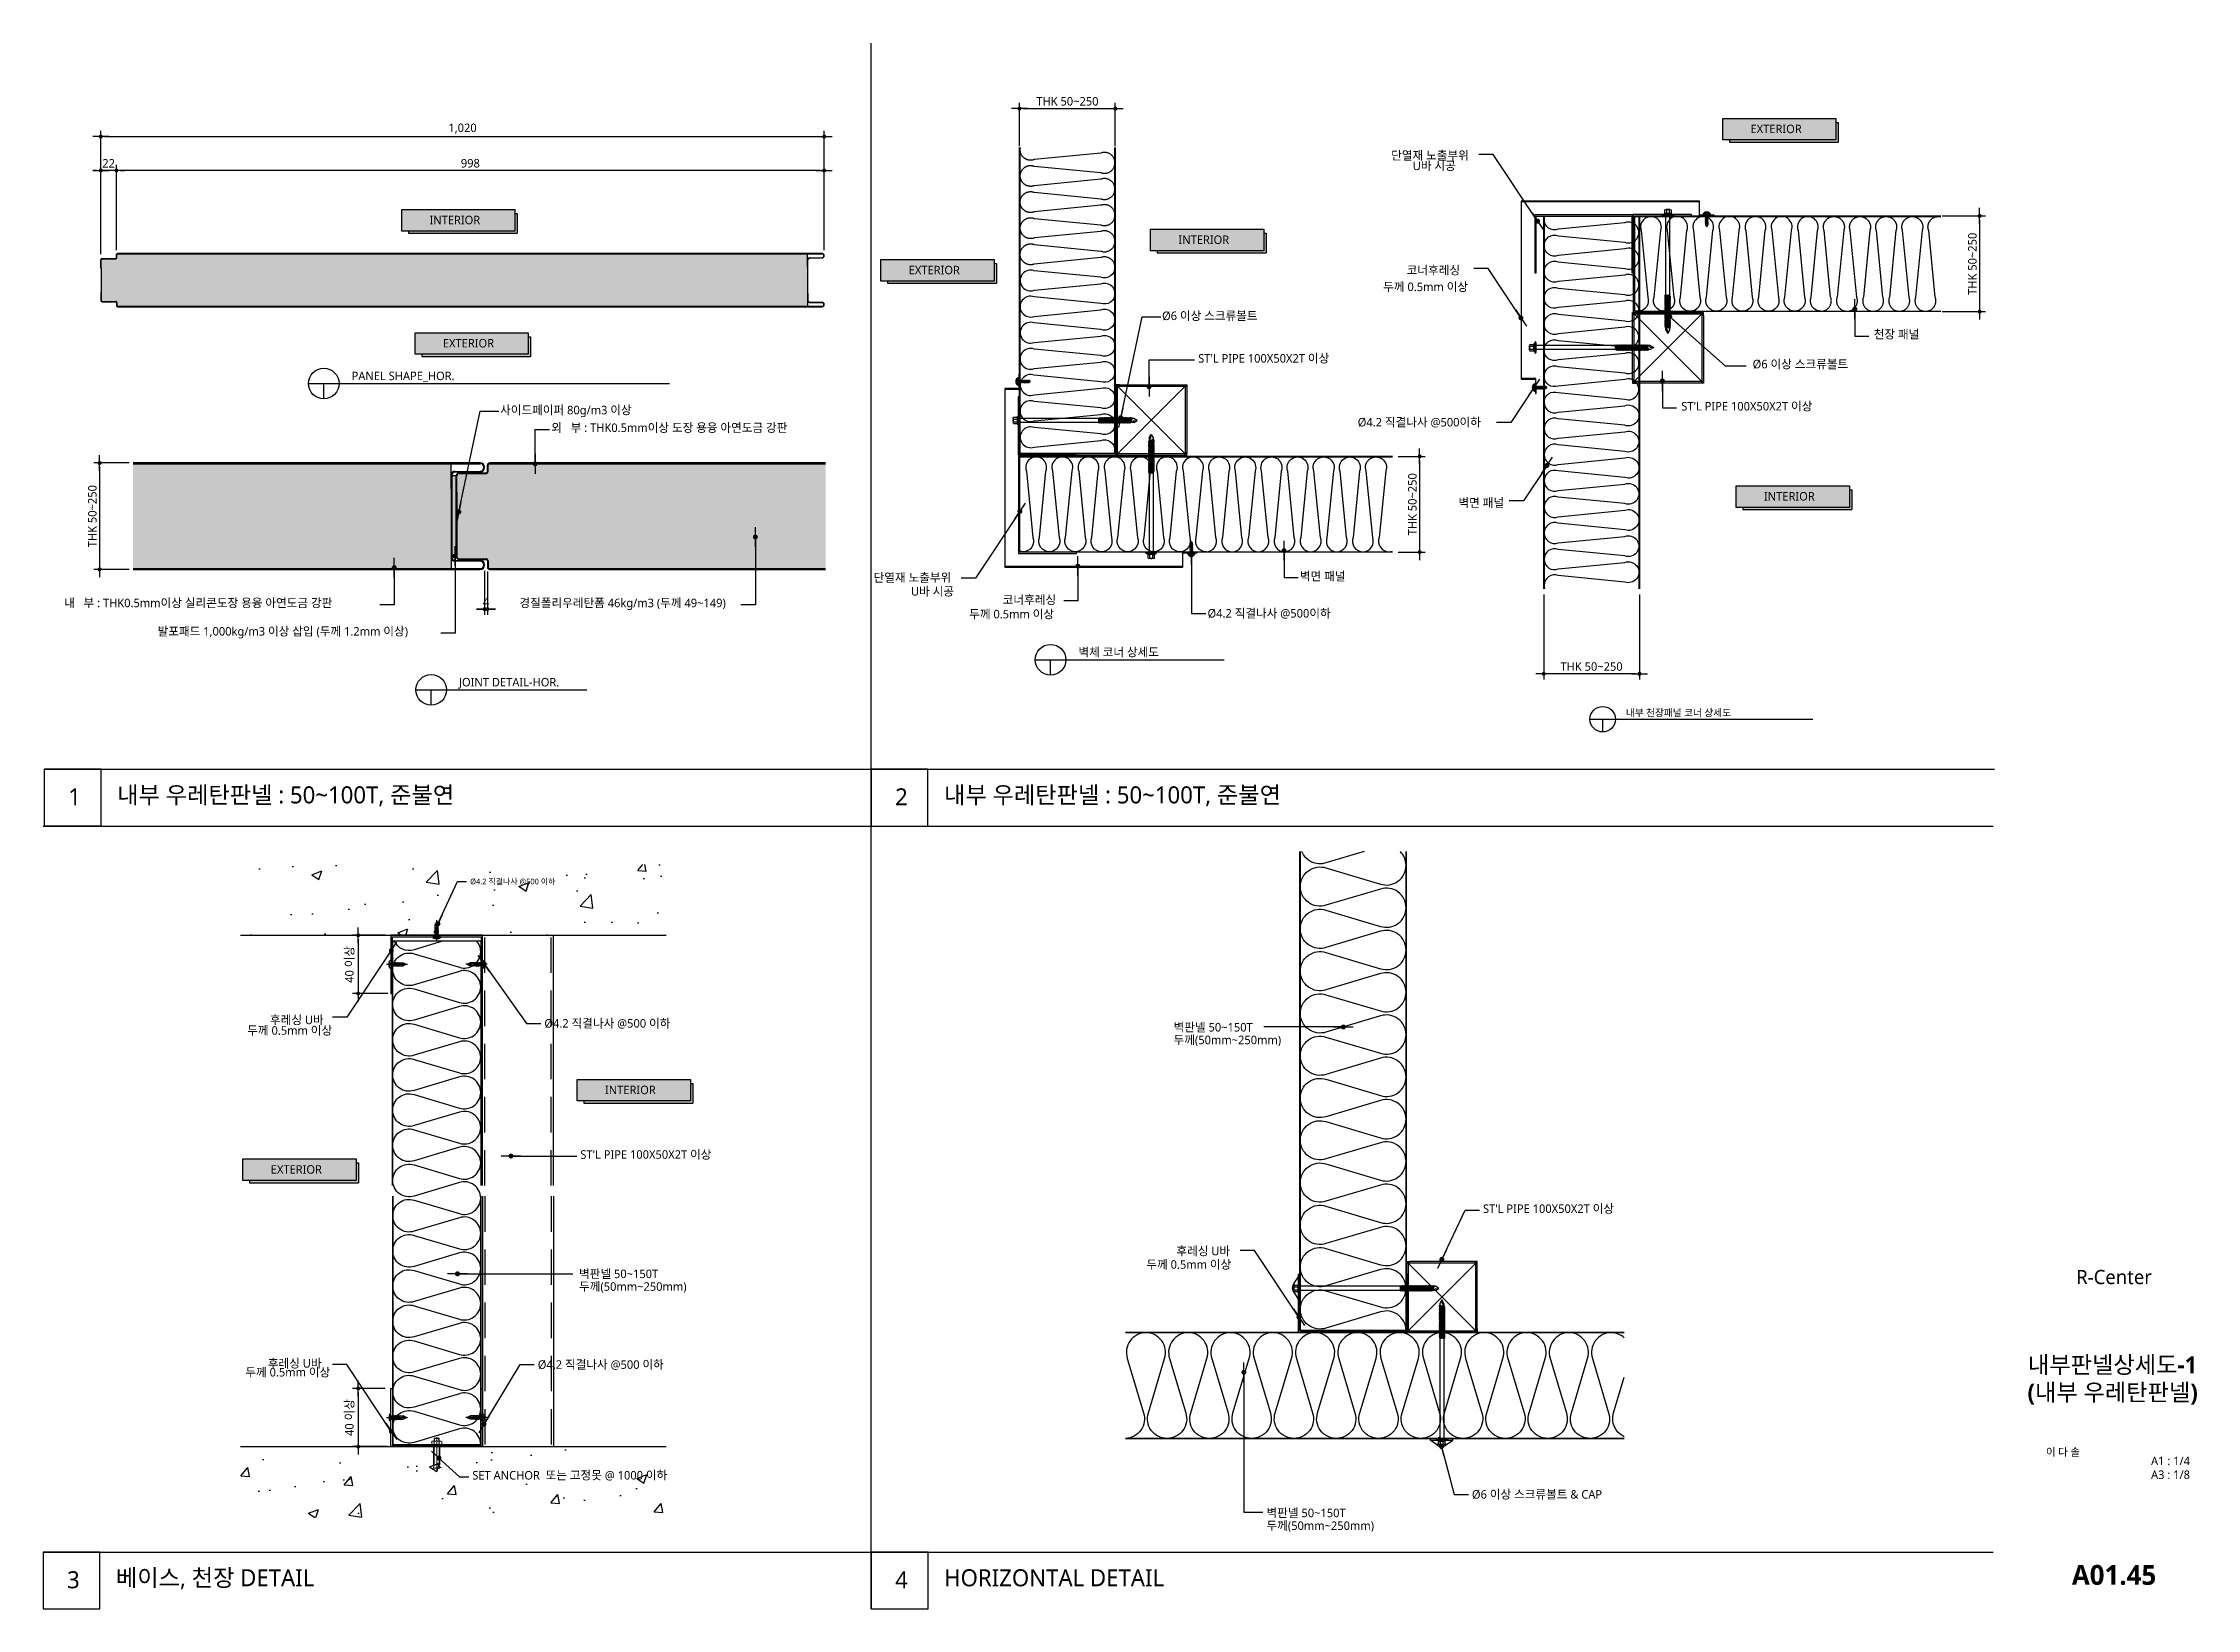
# Model space of a CAD drawing. Header units: millimetres. Extents: x -1365 to 31821, y 84 to 2865.
# Drawn here: x 13642 to 16679, y 84 to 2292 of the extents above; entities that cross this region are included whole.
import ezdxf
from ezdxf.enums import TextEntityAlignment as Align
from ezdxf.xclip import XClip

# ---------------------------------------------------------------- set-up
doc = ezdxf.new("R2010")
doc.units = ezdxf.units.MM
doc.header["$LTSCALE"] = 10
doc.header["$XCLIPFRAME"] = 0
for name, pattern in [('CEN', [62, 60, -1, 0, -1]), ('CONTINOUS', [0]), ('HIDDEN', [0.375, 0.25, -0.125])]:
    doc.linetypes.add(name, pattern=pattern)
doc.layers.get('DEFPOINTS').update_dxf_attribs({"color": 137})
for name, color, linetype in [('1.bolt', 9, 'CONTINOUS'), ('A-ELE-8', 8, 'Continuous'), ('BOLT', 7, 'Continuous'), ('CON', 2, 'Continuous'), ('DIM', 7, 'Continuous'), ('ELE-8', 8, 'Continuous'), ('FLASHING', 5, 'Continuous'), ('HAT-con', 8, 'Continuous'), ('INSULATION', 9, 'Continuous'), ('Panel', 2, 'Continuous'), ('SHT', 5, 'Continuous'), ('SYM-LEAD', 6, 'Continuous'), ('SYP_BOLT', 9, 'Continuous'), ('TEXT', 3, 'Continuous'), ('TITLE', 7, 'Continuous'), ('볼트', 1, 'Continuous'), ('샌드위치판넬', 7, 'Continuous'), ('코킹', 9, 'Continuous'), ('하지 150x100x3.2T', 3, 'Continuous'), ('후레싱', 4, 'Continuous')]:
    doc.layers.add(name, color=color, linetype=linetype)
doc.styles.add('ksc 건설', font='malgun.ttf')
doc.styles.add('ROMANC', font='malgun.ttf', dxfattribs={"height": 8})
doc.styles.add('TITLE BLOCK-V(r1.1)$0$Address', font='malgun.ttf')
doc.styles.add('맑은고딕', font='malgun.ttf')
doc.styles.add('맑은고딕B', font='malgunbd.ttf')
doc.styles.add('스타일1', font='malgun.ttf')
doc.dimstyles.new('GAUN-10', dxfattribs={"dimscale": 10, "dimtxt": 1.5, "dimasz": 0.7, "dimexe": 1, "dimexo": 1, "dimgap": 0.5, "dimtad": 1, "dimdec": 0, "dimzin": 1, "dimdsep": 46, "dimlunit": 6, "dimtxsty": '맑은고딕', "dimblk": 'CJDOT', "dimcen": 0.09, "dimdle": 1, "dimclrd": 256, "dimclre": 256, "dimclrt": 3, "dimadec": 0, "dimazin": 0, "dimtfac": 1, "dimtdec": 0, "dimtix": 1, "dimtmove": 2, "dimatfit": 3, "dimldrblk": 'CJDOT', "dimfxl": 1, "dimtolj": 1, "dimtzin": 1, "dimarcsym": 0})
doc.dimstyles.new('GAUN-8', dxfattribs={"dimscale": 8, "dimtxt": 1.5, "dimasz": 0.7, "dimexe": 1, "dimexo": 1, "dimgap": 0.5, "dimtad": 1, "dimdec": 0, "dimzin": 1, "dimdsep": 46, "dimlunit": 6, "dimtxsty": '맑은고딕', "dimblk": 'CJDOT', "dimcen": 0.09, "dimdle": 1, "dimclrd": 256, "dimclre": 256, "dimclrt": 3, "dimadec": 0, "dimazin": 0, "dimtfac": 1, "dimtdec": 0, "dimtix": 1, "dimtmove": 2, "dimatfit": 3, "dimfxl": 1, "dimtolj": 1, "dimtzin": 1, "dimarcsym": 0})
pattern_1 = [(50, (7739.52, 14346.62), (145.7477, -12.7513), [15.24, -167.64]), (355, (7739.52, 14346.62), (-28.1943, 152.8453), [12.192, -134.112]), (100.451, (7751.67, 14345.56), (117.554, 140.0934), [12.952, -142.472]), (46.1842, (7739.52, 14387.26), (216.8632, -33.6339), [22.86, -251.46]), (96.6356, (7757.6, 14384.46), (189.9234, 197.9404), [19.428, -213.708]), (351.184, (7739.52, 14387.26), (189.9237, 197.94), [18.288, -201.168]), (21, (7759.84, 14377.1), (121.2919, -81.8124), [15.24, -167.64]), (326, (7759.84, 14377.1), (49.4416, 147.3504), [12.192, -134.112]), (71.4514, (7769.95, 14370.29), (170.7332, 65.5383), [12.952, -142.472]), (37.5, (7739.52, 14346.624), (2.47088, 67.64403), [0, -132.4864, 0, -136.144, 0, -134.62]), (7.5, (7739.52, 14346.624), (53.45573, 80.14446), [0, -77.6224, 0, -129.4384, 0, -51.308]), (327.5, (7694.21, 14346.624), (108.47248, -4.583), [0, -50.8, 0, -158.496, 0, -210.312]), (317.5, (7673.89, 14346.62), (118.50335, 20.3412), [0, -66.04, 0, -105.2576, 0, -149.352])]

msp = doc.modelspace()

# ---------------------------------------------------------------- texts
at = {"layer": 'TEXT', "color": 3, "style": '스타일1'}
for s, p in [('단열재 노출부위', (15542.7, 2127.5)), ('U바 시공', (15573.2, 2112.9)), ('코너후레싱', (15564.6, 1965.7)), ('두께 0.5mm 이상', (15531.5, 1942.3)), ('Ø6 이상 스크류볼트', (15219.7, 1901.4)), ('천장 패널', (16223.1, 1875.4)), ("ST'L PIPE 100X50X2T 이상", (15270.6, 1841.4)), ('Ø6 이상 스크류볼트', (16052.4, 1833.3)), ('사이드페이퍼 80g/m3 이상', (14286.4, 1768.5)), ('%%C4.2 직결나사 @500이하', (15495.6, 1751.4)), ("ST'L PIPE 100X50X2T 이상", (15951.8, 1773.9)), ('외   부 : THK0.5mm이상 도장 용융 아연도금 강판', (14358.6, 1743.6)), ('벽면 패널', (15637.6, 1637.8)), ('단열재 노출부위', (14813, 1532.2)), ('U바 시공', (14865.7, 1512.8)), ('벽면 패널', (15414, 1534.1)), ('내   부 : THK0.5mm이상 실리콘도장 용융 아연도금 강판', (13671.8, 1496.5)), ('경질폴리우레탄폼 46kg/m3 (두께 49~149)', (14313.6, 1496.5)), ('두께 0.5mm 이상', (14947.8, 1480.8)), ('코너후레싱', (14995, 1500.9)), ('%%C4.2 직결나사 @500이하', (15283.8, 1481.9)), ('발포패드 1,000kg/m3 이상 삽입 (두께 1.2mm 이상)', (13803.5, 1456.5)), ('후레싱 U바', (13961.9, 908.6)), ('두께 0.5mm 이상', (13929.9, 893.7)), ("ST'L PIPE 100X50X2T 이상", (14399.5, 718.8)), ("ST'L PIPE 100X50X2T 이상", (15672.2, 642.4)), ('두께 0.5mm 이상', (15197.6, 563.7)), ('후레싱 U바', (15239.9, 582.6)), ('두께 0.5mm 이상', (13927.2, 411.8)), ('후레싱 U바', (13958.9, 424.2)), ('SET ANCHOR  또는 고정못 @ 1000 이하', (14247.2, 266.5))]:
    msp.add_text(s, height=12, dxfattribs=at).set_placement(p)
at = {"layer": 'TEXT'}
for s, height, style, p in [('PANEL SHAPE_HOR.', 12, 'ROMANC', (14077, 1816.7)), ('벽체 코너 상세도', 12, 'ROMANC', (15101.8, 1427.2)), ('JOINT DETAIL-HOR.', 12, 'ROMANC', (14228.4, 1384.8)), ('내부 천장패널 코너 상세도', 10, 'ROMANC', (15873.7, 1342.6)), ('내부 우레탄판넬 : 50~100T, 준불연', 24, '스타일1', (13746.5, 1219.9)), ('내부 우레탄판넬 : 50~100T, 준불연', 24, '스타일1', (14912.3, 1219.9)), ('1', 24, '스타일1', (13677.5, 1217.2)), ('2', 24, '스타일1', (14843.3, 1217.1)), ('%%C4.2 직결나사 @500 이하', 8, 'ksc 건설', (14244.3, 1105.7)), ('3', 24, '스타일1', (13675.8, 113.1)), ('베이스, 천장 DETAIL', 24, '스타일1', (13744.7, 115.9)), ('4', 24, '스타일1', (14843.5, 113.1)), ('HORIZONTAL DETAIL', 24, '스타일1', (14912.5, 115.9))]:
    msp.add_text(s, height=height, dxfattribs=dict(at, style=style)).set_placement(p)
at = {"layer": 'TEXT', "color": 3, "style": '스타일1'}
for s, p in [('%%C4.2 직결나사 @500 이하', (14348.8, 909.7)), ('벽판넬 50~150T', (15236, 904.2)), ('두께(50mm~250mm)', (15236, 886.3)), ('벽판넬 50~150T', (14397.7, 556.5)), ('두께(50mm~250mm)', (14397.7, 538.6)), ('%%C4.2 직결나사 @500 이하', (14339.5, 428.6)), ('Ø6 이상 스크류볼트 & CAP', (15656.6, 245.5)), ('벽판넬 50~150T', (15367, 219.4)), ('두께(50mm~250mm)', (15367, 201.4))]:
    msp.add_text(s, height=12, dxfattribs=at).set_placement(p, align=Align.MIDDLE_LEFT)
at = {"layer": 'TEXT', "style": '스타일1'}
msp.add_text('R-Center', height=20, dxfattribs=at).set_placement((16562, 552), align=Align.MIDDLE_CENTER)

# ---------------------------------------------------------------- blocks, each defined once
blk = doc.blocks.new('CJDOT')
blk.add_line((-2, 0), (2, 0))
at = {"const_width": 0.5}
blk.add_lwpolyline([(-0.25, 0, 1), (0.25, 0, 1)], format="xyb", close=True, dxfattribs=at)
blk = doc.blocks.new('*D256')
at = {"layer": 'DEFPOINTS', "color": 0, "transparency": 16777216}
for p in [(13745.4, 2112.3), (13745.4, 1992.3), (14743.4, 1992.3)]:
    blk.add_point(p, dxfattribs=at)
at = {"layer": 'DIM', "lineweight": -2, "transparency": 16777216}
for p, q in [((13745.4, 2000.3), (13745.4, 2120.3)), ((14737.8, 2112.3), (13751, 2112.3)), ((14743.4, 2000.3), (14743.4, 2120.3))]:
    blk.add_line(p, q, dxfattribs=at)
at = {"layer": 'DIM', "lineweight": -2, "transparency": 16777216, "xscale": 5.6, "yscale": 5.6, "zscale": 5.6, "rotation": 180}
blk.add_blockref('CJDOT', (13745.4, 2112.3), dxfattribs=at)
at = {"layer": 'DIM', "lineweight": -2, "transparency": 16777216, "xscale": 5.6, "yscale": 5.6, "zscale": 5.6}
blk.add_blockref('CJDOT', (14743.4, 2112.3), dxfattribs=at)
at = {"layer": 'DIM', "color": 3, "transparency": 16777216, "insert": (14244.4, 2122.5), "char_height": 12, "attachment_point": 5, "style": '맑은고딕'}
blk.add_mtext('\\A1;998', dxfattribs=at)
blk = doc.blocks.new('*D257')
at = {"layer": 'DEFPOINTS', "color": 0, "transparency": 16777216}
for p in [(13723.4, 2112.3), (13723.4, 1986.3), (13745.4, 1992)]:
    blk.add_point(p, dxfattribs=at)
at = {"layer": 'DIM', "lineweight": -2, "transparency": 16777216}
for p, q in [((13717.8, 2112.3), (13712.2, 2112.3)), ((13723.4, 1994.3), (13723.4, 2120.3)), ((13745.4, 2112.3), (13723.4, 2112.3)), ((13745.4, 2000), (13745.4, 2120.3)), ((13751, 2112.3), (13756.6, 2112.3))]:
    blk.add_line(p, q, dxfattribs=at)
at = {"layer": 'DIM', "lineweight": -2, "transparency": 16777216, "xscale": 5.6, "yscale": 5.6, "zscale": 5.6}
blk.add_blockref('CJDOT', (13723.4, 2112.3), dxfattribs=at)
at = {"layer": 'DIM', "lineweight": -2, "transparency": 16777216, "xscale": 5.6, "yscale": 5.6, "zscale": 5.6, "rotation": 180}
blk.add_blockref('CJDOT', (13745.4, 2112.3), dxfattribs=at)
at = {"layer": 'DIM', "color": 3, "transparency": 16777216, "insert": (13734.4, 2122.4), "char_height": 12, "attachment_point": 5, "style": '맑은고딕'}
blk.add_mtext('\\A1;22', dxfattribs=at)
blk = doc.blocks.new('*D258')
at = {"layer": 'DEFPOINTS', "color": 0, "transparency": 16777216}
for p in [(14743.4, 2160.1), (13723.4, 1986.3), (14743.4, 1992.1)]:
    blk.add_point(p, dxfattribs=at)
at = {"layer": 'DIM', "lineweight": -2, "transparency": 16777216}
for p, q in [((13723.4, 1994.3), (13723.4, 2168.1)), ((13729, 2160.1), (14737.8, 2160.1)), ((14743.4, 2000.1), (14743.4, 2168.1))]:
    blk.add_line(p, q, dxfattribs=at)
at = {"layer": 'DIM', "lineweight": -2, "transparency": 16777216, "xscale": 5.6, "yscale": 5.6, "zscale": 5.6, "rotation": 180}
blk.add_blockref('CJDOT', (13723.4, 2160.1), dxfattribs=at)
at = {"layer": 'DIM', "lineweight": -2, "transparency": 16777216, "xscale": 5.6, "yscale": 5.6, "zscale": 5.6}
blk.add_blockref('CJDOT', (14743.4, 2160.1), dxfattribs=at)
at = {"layer": 'DIM', "color": 3, "transparency": 16777216, "insert": (14233.4, 2171.4), "char_height": 12, "attachment_point": 5, "style": '맑은고딕'}
blk.add_mtext('\\A1;1,020', dxfattribs=at)
blk = doc.blocks.new('dfafd45ad131')
at = {"layer": '샌드위치판넬'}
h = blk.add_hatch(dxfattribs=at)
h.set_pattern_fill('H1INSUN1', color=9, scale=0.745, pattern_type=2)
h.set_pattern_definition([(67.38, (-224618.542, -244163.546), (2e-06, 74.5), [19.37, -949.13]), (67.38, (-224544.042, -244163.546), (2e-06, 74.5), [19.37, -949.13]), (67.38, (-224469.542, -244163.546), (2e-06, 74.5), [19.37, -949.13]), (67.38, (-224395.042, -244163.546), (2e-06, 74.5), [19.37, -949.13]), (67.38, (-224320.542, -244163.546), (2e-06, 74.5), [19.37, -949.13]), (112.249, (-224555.962, -244163.546), (-2e-06, 74.5), [17.708, -1753.136]), (112.249, (-224481.462, -244163.546), (-2e-06, 74.5), [17.708, -1753.136]), (112.249, (-224406.962, -244163.546), (-2e-06, 74.5), [17.708, -1753.136]), (112.249, (-224332.462, -244163.546), (-2e-06, 74.5), [17.708, -1753.136]), (112.249, (-224257.962, -244163.546), (-2e-06, 74.5), [17.708, -1753.136]), (112.249, (-224183.462, -244163.546), (-2e-06, 74.5), [17.708, -1753.136]), (112.249, (-224108.962, -244163.546), (-2e-06, 74.5), [17.708, -1753.136]), (112.249, (-224034.462, -244163.546), (-2e-06, 74.5), [17.708, -1753.136]), (112.249, (-223959.962, -244163.546), (-2e-06, 74.5), [17.708, -1753.136]), (247.751, (-224574.587, -244147.156), (-5e-06, 74.5), [17.708, -1753.136]), (247.751, (-224500.087, -244147.156), (-5e-06, 74.5), [17.708, -1753.136]), (247.751, (-224425.587, -244147.156), (-5e-06, 74.5), [17.708, -1753.136]), (247.751, (-224351.087, -244147.156), (-5e-06, 74.5), [17.708, -1753.136]), (247.751, (-224276.587, -244147.156), (-5e-06, 74.5), [17.708, -1753.136]), (247.751, (-224202.087, -244147.156), (-5e-06, 74.5), [17.708, -1753.136]), (247.751, (-224127.587, -244147.156), (-5e-06, 74.5), [17.708, -1753.136]), (247.751, (-224053.087, -244147.156), (-5e-06, 74.5), [17.708, -1753.136]), (247.751, (-223978.587, -244147.156), (-5e-06, 74.5), [17.708, -1753.136]), (292.62, (-224600.662, -244145.666), (-2e-06, 74.5), [19.37, -949.13]), (292.62, (-224526.162, -244145.666), (-2e-06, 74.5), [19.37, -949.13]), (292.62, (-224451.662, -244145.666), (-2e-06, 74.5), [19.37, -949.13]), (292.62, (-224377.162, -244145.666), (-2e-06, 74.5), [19.37, -949.13]), (292.62, (-224302.662, -244145.666), (-2e-06, 74.5), [19.37, -949.13]), (81.8699, (-224622.267, -244176.211), (4e-06, 74.5), [5.268, -521.5266]), (68.1986, (-224621.522, -244170.996), (-7e-07, 74.5), [8.024, -393.171]), (68.1986, (-224547.022, -244170.996), (-7e-07, 74.5), [8.024, -393.171]), (291.8014, (-224593.212, -244163.546), (7e-07, 74.5), [8.024, -393.171]), (291.8014, (-224518.712, -244163.546), (7e-07, 74.5), [8.024, -393.171]), (278.1301, (-224590.232, -244170.996), (-4e-06, 74.5), [5.268, -521.5266]), (278.1301, (-224622.267, -244176.211), (-4e-06, 74.5), [5.268, -521.5266]), (296.565, (-224621.522, -244181.426), (1e-06, 74.5), [4.9976, -161.5894]), (315, (-224619.287, -244185.896), (-5e-15, 74.5), [5.268, -100.091]), (326.31, (-224615.56, -244189.62), (-3e-06, 74.5), [2.686, -265.927]), (326.31, (-224541.06, -244189.62), (-3e-06, 74.5), [2.686, -265.927]), (326.31, (-224466.56, -244189.62), (-3e-06, 74.5), [2.686, -265.927]), (341.565, (-224613.33, -244191.11), (-2e-07, 74.5), [2.356, -233.234]), (341.565, (-224538.83, -244191.11), (-2e-07, 74.5), [2.356, -233.234]), (341.565, (-224464.33, -244191.11), (-2e-07, 74.5), [2.356, -233.234]), (341.565, (-224611.09, -244191.856), (-2e-07, 74.5), [2.356, -233.234]), (341.565, (-224536.59, -244191.856), (-2e-07, 74.5), [2.356, -233.234]), (341.565, (-224462.09, -244191.856), (-2e-07, 74.5), [2.356, -233.234]), (0, (-224608.86, -244192.6), (0, 74.5), [5.96, -68.54]), (18.435, (-224602.9, -244192.6), (2e-07, 74.5), [2.356, -233.234]), (18.435, (-224528.4, -244192.6), (2e-07, 74.5), [2.356, -233.234]), (18.435, (-224453.9, -244192.6), (2e-07, 74.5), [2.356, -233.234]), (18.435, (-224600.66, -244191.856), (2e-07, 74.5), [2.356, -233.234]), (18.435, (-224526.16, -244191.856), (2e-07, 74.5), [2.356, -233.234]), (18.435, (-224451.66, -244191.856), (2e-07, 74.5), [2.356, -233.234]), (33.69, (-224598.43, -244191.11), (3e-06, 74.5), [2.686, -265.927]), (33.69, (-224523.93, -244191.11), (3e-06, 74.5), [2.686, -265.927]), (33.69, (-224449.43, -244191.11), (3e-06, 74.5), [2.686, -265.927]), (45, (-224596.19, -244189.62), (5e-15, 74.5), [5.268, -100.091]), (63.435, (-224592.467, -244185.896), (-1e-06, 74.5), [4.9976, -161.5894]), (81.8699, (-224590.232, -244181.426), (4e-06, 74.5), [5.268, -521.5266]), (81.8699, (-224585.017, -244176.211), (4e-06, 74.5), [5.268, -521.5266]), (68.1986, (-224584.272, -244170.996), (-7e-07, 74.5), [8.024, -393.171]), (68.1986, (-224509.772, -244170.996), (-7e-07, 74.5), [8.024, -393.171]), (291.8014, (-224555.962, -244163.546), (7e-07, 74.5), [8.024, -393.171]), (291.8014, (-224481.462, -244163.546), (7e-07, 74.5), [8.024, -393.171]), (278.1301, (-224552.982, -244170.996), (-4e-06, 74.5), [5.268, -521.5266]), (278.1301, (-224585.017, -244176.211), (-4e-06, 74.5), [5.268, -521.5266]), (296.565, (-224584.272, -244181.426), (1e-06, 74.5), [4.9976, -161.5894]), (315, (-224582.037, -244185.896), (-5e-15, 74.5), [5.268, -100.091]), (326.31, (-224578.31, -244189.62), (-3e-06, 74.5), [2.686, -265.927]), (326.31, (-224503.81, -244189.62), (-3e-06, 74.5), [2.686, -265.927]), (326.31, (-224429.31, -244189.62), (-3e-06, 74.5), [2.686, -265.927]), (341.565, (-224576.08, -244191.11), (-2e-07, 74.5), [2.356, -233.234]), (341.565, (-224501.58, -244191.11), (-2e-07, 74.5), [2.356, -233.234]), (341.565, (-224427.08, -244191.11), (-2e-07, 74.5), [2.356, -233.234]), (341.565, (-224573.84, -244191.856), (-2e-07, 74.5), [2.356, -233.234]), (341.565, (-224499.34, -244191.856), (-2e-07, 74.5), [2.356, -233.234]), (341.565, (-224424.84, -244191.856), (-2e-07, 74.5), [2.356, -233.234]), (0, (-224571.61, -244192.6), (0, 74.5), [5.96, -68.54]), (18.435, (-224565.65, -244192.6), (2e-07, 74.5), [2.356, -233.234]), (18.435, (-224491.15, -244192.6), (2e-07, 74.5), [2.356, -233.234]), (18.435, (-224416.65, -244192.6), (2e-07, 74.5), [2.356, -233.234]), (18.435, (-224563.41, -244191.856), (2e-07, 74.5), [2.356, -233.234]), (18.435, (-224488.91, -244191.856), (2e-07, 74.5), [2.356, -233.234]), (18.435, (-224414.41, -244191.856), (2e-07, 74.5), [2.356, -233.234]), (33.69, (-224561.18, -244191.11), (3e-06, 74.5), [2.686, -265.927]), (33.69, (-224486.68, -244191.11), (3e-06, 74.5), [2.686, -265.927]), (33.69, (-224412.18, -244191.11), (3e-06, 74.5), [2.686, -265.927]), (45, (-224558.94, -244189.62), (5e-15, 74.5), [5.268, -100.091]), (63.435, (-224555.217, -244185.896), (-1e-06, 74.5), [4.9976, -161.5894]), (81.8699, (-224552.982, -244181.426), (4e-06, 74.5), [5.268, -521.5266]), (81.8699, (-224603.642, -244134.491), (4e-06, 74.5), [5.268, -521.5266]), (63.435, (-224602.897, -244129.276), (-1e-06, 74.5), [4.9976, -161.5894]), (45, (-224600.66, -244124.806), (5e-15, 74.5), [5.268, -100.091]), (33.69, (-224596.94, -244121.08), (3e-06, 74.5), [2.686, -265.927]), (33.69, (-224522.44, -244121.08), (3e-06, 74.5), [2.686, -265.927]), (33.69, (-224447.94, -244121.08), (3e-06, 74.5), [2.686, -265.927]), (18.435, (-224594.7, -244119.59), (2e-07, 74.5), [2.356, -233.234]), (18.435, (-224520.2, -244119.59), (2e-07, 74.5), [2.356, -233.234]), (18.435, (-224445.7, -244119.59), (2e-07, 74.5), [2.356, -233.234]), (18.435, (-224592.47, -244118.846), (2e-07, 74.5), [2.356, -233.234]), (18.435, (-224517.97, -244118.846), (2e-07, 74.5), [2.356, -233.234]), (18.435, (-224443.47, -244118.846), (2e-07, 74.5), [2.356, -233.234]), (0, (-224590.23, -244118.1), (0, 74.5), [5.96, -68.54]), (341.565, (-224584.27, -244118.1), (-2e-07, 74.5), [2.356, -233.234]), (341.565, (-224509.77, -244118.1), (-2e-07, 74.5), [2.356, -233.234]), (341.565, (-224435.27, -244118.1), (-2e-07, 74.5), [2.356, -233.234]), (341.565, (-224582.04, -244118.846), (-2e-07, 74.5), [2.356, -233.234]), (341.565, (-224507.54, -244118.846), (-2e-07, 74.5), [2.356, -233.234]), (341.565, (-224433.04, -244118.846), (-2e-07, 74.5), [2.356, -233.234]), (326.31, (-224579.8, -244119.59), (-3e-06, 74.5), [2.686, -265.927]), (326.31, (-224505.3, -244119.59), (-3e-06, 74.5), [2.686, -265.927]), (326.31, (-224430.8, -244119.59), (-3e-06, 74.5), [2.686, -265.927]), (315, (-224577.567, -244121.08), (-5e-15, 74.5), [5.268, -100.091]), (296.565, (-224573.842, -244124.806), (1e-06, 74.5), [4.9976, -161.5894]), (278.1301, (-224571.607, -244129.276), (-4e-06, 74.5), [5.268, -521.5266]), (278.1301, (-224603.642, -244134.491), (-4e-06, 74.5), [5.268, -521.5266]), (290.556, (-224602.897, -244139.706), (9e-07, 74.5), [6.365, -630.163]), (290.556, (-224528.397, -244139.706), (9e-07, 74.5), [6.365, -630.163]), (290.556, (-224453.897, -244139.706), (9e-07, 74.5), [6.365, -630.163]), (68.1986, (-224574.587, -244147.156), (-7e-07, 74.5), [8.024, -393.171]), (68.1986, (-224500.087, -244147.156), (-7e-07, 74.5), [8.024, -393.171]), (81.8699, (-224571.607, -244139.706), (4e-06, 74.5), [5.268, -521.5266]), (0, (-224624.5, -244118.1), (0, 74.5), [2.98, -71.52]), (341.565, (-224621.52, -244118.1), (-2e-07, 74.5), [2.356, -233.234]), (341.565, (-224547.02, -244118.1), (-2e-07, 74.5), [2.356, -233.234]), (341.565, (-224472.52, -244118.1), (-2e-07, 74.5), [2.356, -233.234]), (341.565, (-224619.29, -244118.846), (-2e-07, 74.5), [2.356, -233.234]), (341.565, (-224544.79, -244118.846), (-2e-07, 74.5), [2.356, -233.234]), (341.565, (-224470.29, -244118.846), (-2e-07, 74.5), [2.356, -233.234]), (326.31, (-224617.05, -244119.59), (-3e-06, 74.5), [2.686, -265.927]), (326.31, (-224542.55, -244119.59), (-3e-06, 74.5), [2.686, -265.927]), (326.31, (-224468.05, -244119.59), (-3e-06, 74.5), [2.686, -265.927]), (315, (-224614.817, -244121.08), (-5e-15, 74.5), [5.268, -100.091]), (296.565, (-224611.092, -244124.806), (1e-06, 74.5), [4.9976, -161.5894]), (278.1301, (-224608.857, -244129.276), (-4e-06, 74.5), [5.268, -521.5266]), (69.444, (-224611.092, -244145.666), (-9e-07, 74.5), [6.365, -630.163]), (69.444, (-224536.592, -244145.666), (-9e-07, 74.5), [6.365, -630.163]), (69.444, (-224462.092, -244145.666), (-9e-07, 74.5), [6.365, -630.163]), (81.8699, (-224608.857, -244139.706), (4e-06, 74.5), [5.268, -521.5266]), (81.8699, (-224566.392, -244134.491), (4e-06, 74.5), [5.268, -521.5266]), (63.435, (-224565.647, -244129.276), (-1e-06, 74.5), [4.9976, -161.5894]), (45, (-224563.41, -244124.806), (5e-15, 74.5), [5.268, -100.091]), (33.69, (-224559.69, -244121.08), (3e-06, 74.5), [2.686, -265.927]), (33.69, (-224485.19, -244121.08), (3e-06, 74.5), [2.686, -265.927]), (33.69, (-224410.69, -244121.08), (3e-06, 74.5), [2.686, -265.927]), (18.435, (-224557.45, -244119.59), (2e-07, 74.5), [2.356, -233.234]), (18.435, (-224482.95, -244119.59), (2e-07, 74.5), [2.356, -233.234]), (18.435, (-224408.45, -244119.59), (2e-07, 74.5), [2.356, -233.234]), (18.435, (-224555.22, -244118.846), (2e-07, 74.5), [2.356, -233.234]), (18.435, (-224480.72, -244118.846), (2e-07, 74.5), [2.356, -233.234]), (18.435, (-224406.22, -244118.846), (2e-07, 74.5), [2.356, -233.234]), (0, (-224552.98, -244118.1), (0, 74.5), [2.98, -71.52]), (278.1301, (-224566.392, -244134.491), (-4e-06, 74.5), [5.268, -521.5266]), (291.8014, (-224565.647, -244139.706), (7e-07, 74.5), [8.024, -393.171]), (291.8014, (-224491.147, -244139.706), (7e-07, 74.5), [8.024, -393.171])])
h.paths.add_polyline_path([(-224624.5, -244118.6, 0.414214), (-224625.5, -244119.6), (-224625.5, -244124.1, -0.414214), (-224627, -244125.6), (-224646, -244125.6, 0.414214), (-224647.5, -244127.1), (-224647.5, -244138.6), (-224647.5, -244172.6), (-224647.5, -244184.1, 0.414214), (-224646, -244185.6), (-224627, -244185.6, -0.414214), (-224625.5, -244187.1), (-224625.5, -244191.6, 0.414214), (-224624.5, -244192.6), (-223651.5, -244192.6), (-223651.5, -244184.7), (-223651.5, -244174.7), (-223651.5, -244136.5), (-223651.5, -244126.5), (-223651.5, -244118.6)])
blk.add_line((-224647.5, -244138.6), (-224647.5, -244172.6))
for p, q in [((-224648, -244138.6), (-224648, -244127.1)), ((-224647.5, -244138.6), (-224647.5, -244127.1)), ((-224646, -244125.1), (-224627, -244125.1)), ((-224646, -244125.6), (-224627, -244125.6)), ((-224626, -244124.1), (-224626, -244119.6)), ((-224626, -244121.6), (-224626, -244120.6)), ((-224626, -244121.6), (-224626, -244121.1)), ((-224625.5, -244124.1), (-224625.5, -244119.6)), ((-223631, -244118.1), (-224624.5, -244118.1)), ((-224624.5, -244118.1), (-223631, -244118.1)), ((-224624.5, -244118.6), (-224624.5, -244118.6)), ((-224624.5, -244118.6), (-223631, -244118.6)), ((-224621.5, -244118.6), (-224621.5, -244118.6)), ((-223651.5, -244126.5), (-223651.5, -244118.6)), ((-223651.5, -244136.5), (-223651.5, -244126.5)), ((-223651, -244136.5), (-223651, -244126.5)), ((-223649, -244124), (-223631, -244123.9)), ((-223649, -244124.5), (-223631, -244124.4)), ((-223628.5, -244121.3), (-223628.5, -244121)), ((-223628, -244121.3), (-223628, -244121)), ((-224648, -244138.6), (-224647.5, -244138.6)), ((-223651.5, -244136.5), (-223651, -244136.5)), ((-223651.5, -244136.5), (-223651.5, -244174.7)), ((-224648, -244172.6), (-224648, -244184.1)), ((-224648, -244172.6), (-224647.5, -244172.6)), ((-224647.5, -244172.6), (-224647.5, -244184.1)), ((-223651.5, -244174.7), (-223651.5, -244184.7)), ((-223651.5, -244174.7), (-223651, -244174.7)), ((-223651, -244174.7), (-223651, -244184.7)), ((-224646, -244185.6), (-224627, -244185.6)), ((-224646, -244186.1), (-224627, -244186.1)), ((-224626, -244187.1), (-224626, -244191.6)), ((-224626, -244189.6), (-224626, -244190.1)), ((-224626, -244189.6), (-224626, -244190.6)), ((-224625.5, -244187.1), (-224625.5, -244191.6)), ((-223651.5, -244184.7), (-223651.5, -244192.6)), ((-223649, -244186.7), (-223631, -244186.8)), ((-223649, -244187.2), (-223631, -244187.3)), ((-223628.5, -244189.9), (-223628.5, -244190.2)), ((-223628, -244189.9), (-223628, -244190.2)), ((-224624.5, -244192.6), (-224624.5, -244192.6)), ((-224624.5, -244192.6), (-223631, -244192.6)), ((-223631, -244193.1), (-224624.5, -244193.1)), ((-224624.5, -244193.1), (-223631, -244193.1)), ((-224621.5, -244192.6), (-224621.5, -244192.6))]:
    blk.add_line(p, q, dxfattribs=at)
for centre, radius, start, end in [((-224646, -244127.1), 2, 90, 180), ((-224646, -244127.1), 1.5, 90, 180), ((-224627, -244124.1), 1.5, 270, 0), ((-224627, -244124.1), 1, 270, 0), ((-224624.5, -244119.6), 1.5, 90, 180), ((-224624.5, -244119.6), 1, 90, 180), ((-223649, -244126.5), 2.5, 90, 180), ((-223649, -244126.5), 2, 90, 180), ((-223631, -244121.1), 3, 0, 90), ((-223631, -244121.1), 2.5, 0, 90), ((-223631, -244121.4), 2.5, 270, 0), ((-223631, -244121.4), 3, 270, 0), ((-224646, -244184.1), 2, 180, 270), ((-224646, -244184.1), 1.5, 180, 270), ((-224627, -244187.1), 1.5, 0, 90), ((-224627, -244187.1), 1, 0, 90), ((-223649, -244184.7), 2.5, 180, 270), ((-223649, -244184.7), 2, 180, 270), ((-223631, -244189.8), 3, 0, 90), ((-223631, -244189.8), 2.5, 0, 90), ((-223631, -244190.1), 2.5, 270, 0), ((-223631, -244190.1), 3, 270, 0), ((-224624.5, -244191.6), 1.5, 180, 270), ((-224624.5, -244191.6), 1, 180, 270)]:
    blk.add_arc(centre, radius, start, end, dxfattribs=at)
blk = doc.blocks.new('*D251')
at = {"layer": 'DEFPOINTS', "color": 0, "transparency": 16777216}
for p in [(13771.5, 1699.9), (13721.7, 1549.9), (13771.5, 1549.9)]:
    blk.add_point(p, dxfattribs=at)
at = {"layer": 'DIM', "lineweight": -2, "transparency": 16777216}
for p, q in [((13763.5, 1699.9), (13713.7, 1699.9)), ((13721.7, 1694.3), (13721.7, 1555.5)), ((13763.5, 1549.9), (13713.7, 1549.9))]:
    blk.add_line(p, q, dxfattribs=at)
at = {"layer": 'DIM', "lineweight": -2, "transparency": 16777216, "xscale": 5.6, "yscale": 5.6, "zscale": 5.6}
for p, rotation in [((13721.7, 1699.9), 90), ((13721.7, 1549.9), 270)]:
    blk.add_blockref('CJDOT', p, dxfattribs=dict(at, rotation=rotation))
at = {"layer": 'DIM', "color": 3, "transparency": 16777216, "insert": (13711.5, 1624.9), "char_height": 12, "attachment_point": 5, "rotation": 90, "style": '맑은고딕'}
blk.add_mtext('\\A1;THK 50~250', dxfattribs=at)
blk = doc.blocks.new('*D259')
at = {"layer": 'DEFPOINTS', "color": 0, "transparency": 16777216}
for p in [(14264.5, 1555.8), (14268.5, 1554.9), (14268.5, 1493.8)]:
    blk.add_point(p, dxfattribs=at)
at = {"layer": 'DIM', "lineweight": -2, "transparency": 16777216}
for p, q in [((14264.5, 1547.8), (14264.5, 1485.8)), ((14268.5, 1546.9), (14268.5, 1485.8)), ((14258.9, 1493.8), (14253.3, 1493.8)), ((14264.5, 1493.8), (14268.5, 1493.8)), ((14274.1, 1493.8), (14279.7, 1493.8))]:
    blk.add_line(p, q, dxfattribs=at)
at = {"layer": 'DIM', "lineweight": -2, "transparency": 16777216, "xscale": 5.6, "yscale": 5.6, "zscale": 5.6}
blk.add_blockref('CJDOT', (14264.5, 1493.8), dxfattribs=at)
at = {"layer": 'DIM', "lineweight": -2, "transparency": 16777216, "xscale": 5.6, "yscale": 5.6, "zscale": 5.6, "rotation": 180}
blk.add_blockref('CJDOT', (14268.5, 1493.8), dxfattribs=at)
at = {"layer": 'DIM', "color": 3, "transparency": 16777216, "insert": (14266.5, 1503.8), "char_height": 12, "attachment_point": 5, "style": '맑은고딕'}
blk.add_mtext('\\A1;4', dxfattribs=at)
blk = doc.blocks.new('*U245')
at = {"layer": '샌드위치판넬'}
for p, q in [((2070.7, -2451.4), (1545.3, -2451.4)), ((2070.7, -2452.2), (1545.3, -2452.2)), ((2070.7, -2585.9), (1545.3, -2585.9)), ((1545.3, -2586.4), (2070.7, -2586.4))]:
    blk.add_line(p, q, dxfattribs=at)
at = {"layer": '샌드위치판넬', "color": 9}
blk.add_line((2070.7, -2586.4), (2070.7, -2451.4), dxfattribs=at)
at = {"layer": '샌드위치판넬', "color": 8}
for points in [[(1808.2, -2585.9, -0.524856), (1794.4, -2565.9), (1803.6, -2472.2, 1.449198), (1776, -2472.2), (1785.2, -2565.9, -0.524856), (1771.4, -2585.9, -0.524856), (1757.6, -2565.9), (1766.7, -2472.2, 1.449198), (1739.2, -2472.2), (1748.3, -2565.9, -0.524856), (1734.5, -2585.9, -0.524856), (1720.7, -2565.9), (1729.9, -2472.2, 1.449198), (1702.3, -2472.2), (1711.5, -2565.9, -0.524856), (1697.7, -2585.9, -0.524856), (1683.9, -2565.9), (1693, -2472.2, 1.449198), (1665.5, -2472.2), (1674.6, -2565.9, -0.524856), (1660.8, -2585.9, -0.524856), (1647, -2565.9), (1656.2, -2472.2, 1.449198), (1628.6, -2472.2), (1637.8, -2565.9, -0.524856), (1624, -2585.9, -0.524856), (1610.2, -2565.9), (1619.3, -2472.2, 1.449198), (1591.8, -2472.2), (1600.9, -2565.9, -0.524856), (1587.1, -2585.9, -0.524856), (1573.3, -2565.9), (1582.5, -2472.2, 1.449198), (1554.9, -2472.2), (1564.1, -2565.9, -0.524856), (1550.3, -2585.9, -0.078007), (1545.8, -2585.2, -0.078007)], [(1808.2, -2585.9, 0.524856), (1822, -2565.9), (1812.9, -2472.2, -1.449198), (1840.4, -2472.2), (1831.3, -2565.9, 0.524856), (1845.1, -2585.9, 0.524856), (1858.9, -2565.9), (1849.7, -2472.2, -1.449198), (1877.3, -2472.2), (1868.1, -2565.9, 0.524856), (1881.9, -2585.9, 0.524856), (1895.7, -2565.9), (1886.6, -2472.2, -1.449198), (1914.1, -2472.2), (1905, -2565.9, 0.524856), (1918.8, -2585.9, 0.524856), (1932.6, -2565.9), (1923.4, -2472.2, -1.449198), (1951, -2472.2), (1941.8, -2565.9, 0.524856), (1955.6, -2585.9, 0.524856), (1969.4, -2565.9), (1960.3, -2472.2, -1.449198), (1987.8, -2472.2), (1978.7, -2565.9, 0.524856), (1992.5, -2585.9, 0.524856), (2006.3, -2565.9), (1997.1, -2472.2, -1.449198), (2024.7, -2472.2), (2015.5, -2565.9, 0.524856), (2029.3, -2585.9, 0.524856), (2043.1, -2565.9), (2034, -2472.2, -1.449198), (2061.5, -2472.2), (2052.4, -2565.9, 0.524856), (2066.2, -2585.9, 0.078007), (2070.7, -2585.2, 0.078007)]]:
    blk.add_lwpolyline(points, format="xyb", dxfattribs=at)
blk = doc.blocks.new('A$Ced75e40f1562')
at = {"layer": '1.bolt', "color": 1}
for p, q in [((-235842, -258420.6), (-235849.9, -258424)), ((-235847.1, -258420.9), (-235849.9, -258422.2)), ((-235842, -258422.4), (-235849.9, -258425.8)), ((-235842, -258424.2), (-235849.9, -258427.6)), ((-235842, -258426.1), (-235849.9, -258429.5)), ((-235842, -258427.9), (-235849.9, -258431.3)), ((-235842, -258429.7), (-235849.9, -258433.1)), ((-235842, -258431.6), (-235849.9, -258435)), ((-235842, -258433.4), (-235849.9, -258436.8)), ((-235848.9, -258417.1), (-235848.9, -258421.3)), ((-235848.9, -258422.2), (-235848.9, -258423.2)), ((-235848.9, -258424), (-235848.9, -258425)), ((-235848.9, -258425.8), (-235848.9, -258426.8)), ((-235848.9, -258427.6), (-235848.9, -258428.7)), ((-235848.9, -258429.5), (-235848.9, -258430.5)), ((-235848.9, -258431.3), (-235848.9, -258432.3)), ((-235848.9, -258433.1), (-235848.9, -258434.2)), ((-235842, -258431.6), (-235846, -258433.3)), ((-235843, -258417.1), (-235843, -258420.6)), ((-235843, -258421.4), (-235843, -258422.4)), ((-235843, -258423.2), (-235843, -258424.2)), ((-235843, -258425), (-235843, -258426.1)), ((-235843, -258426.9), (-235843, -258427.9)), ((-235843, -258428.7), (-235843, -258429.7)), ((-235843, -258430.5), (-235843, -258431.6)), ((-235843, -258432.4), (-235843, -258433.4)), ((-235842, -258435.2), (-235849.9, -258438.6)), ((-235842, -258437.1), (-235849.9, -258440.5)), ((-235842, -258438.9), (-235849.9, -258442.3)), ((-235842, -258440.7), (-235849.9, -258444.1)), ((-235842, -258442.6), (-235849.9, -258446)), ((-235842, -258444.4), (-235849.9, -258447.8)), ((-235842, -258446.2), (-235849.9, -258449.6)), ((-235842, -258448.1), (-235849.9, -258451.5)), ((-235842, -258449.9), (-235849.9, -258453.3)), ((-235842, -258451.7), (-235849.9, -258455.1)), ((-235842, -258453.6), (-235849.9, -258457)), ((-235842, -258455.4), (-235849.9, -258458.8)), ((-235842, -258457.2), (-235849.9, -258460.6)), ((-235842, -258459.1), (-235849.9, -258462.5)), ((-235842, -258460.9), (-235849.9, -258464.3)), ((-235842, -258462.7), (-235849.9, -258466.1)), ((-235848.9, -258435), (-235848.9, -258436)), ((-235848.9, -258436.8), (-235848.9, -258437.8)), ((-235848.9, -258438.6), (-235848.9, -258439.7)), ((-235848.9, -258440.5), (-235848.9, -258441.5)), ((-235848.9, -258442.3), (-235848.9, -258443.3)), ((-235848.9, -258444.1), (-235848.9, -258445.2)), ((-235848.9, -258446), (-235848.9, -258447)), ((-235848.9, -258447.8), (-235848.9, -258448.8)), ((-235848.9, -258449.6), (-235848.9, -258450.7)), ((-235848.9, -258451.5), (-235848.9, -258452.5)), ((-235848.9, -258453.3), (-235848.9, -258454.3)), ((-235848.9, -258455.1), (-235848.9, -258456.2)), ((-235848.9, -258457), (-235848.9, -258458)), ((-235848.9, -258458.8), (-235848.9, -258459.8)), ((-235848.9, -258460.6), (-235848.9, -258461.7)), ((-235848.9, -258462.5), (-235848.9, -258463.5)), ((-235848.9, -258463.3), (-235848.9, -258463.5)), ((-235843, -258434.2), (-235843, -258435.2)), ((-235843, -258436), (-235843, -258437.1)), ((-235843, -258437.9), (-235843, -258438.9)), ((-235843, -258439.7), (-235843, -258440.7)), ((-235843, -258441.5), (-235843, -258442.6)), ((-235843, -258443.4), (-235843, -258444.4)), ((-235843, -258445.2), (-235843, -258446.2)), ((-235843, -258445.2), (-235843, -258446.2)), ((-235843, -258447), (-235843, -258448.1)), ((-235843, -258448.9), (-235843, -258449.9)), ((-235843, -258450.7), (-235843, -258451.7)), ((-235843, -258452.5), (-235843, -258453.6)), ((-235843, -258454.4), (-235843, -258455.4)), ((-235843, -258456.2), (-235843, -258457.2)), ((-235843, -258458), (-235843, -258459.1)), ((-235843, -258459.9), (-235843, -258460.9)), ((-235843, -258461.7), (-235843, -258462.7)), ((-235843, -258463.5), (-235843, -258464.6)), ((-235848.9, -258464.3), (-235848.9, -258465.3)), ((-235848.9, -258466.1), (-235848.9, -258578.1)), ((-235848.9, -258466.3), (-235843, -258466.3)), ((-235842, -258464.6), (-235846, -258466.3)), ((-235843, -258465.4), (-235843, -258578.1)), ((-235850.9, -258581.3), (-235851.2, -258581.3)), ((-235850.4, -258586.8), (-235850.4, -258581.8)), ((-235847.9, -258586.8), (-235847.9, -258581.3)), ((-235843.9, -258586.8), (-235843.9, -258581.3)), ((-235841.4, -258586.8), (-235841.4, -258581.8)), ((-235842.9, -258587.3), (-235848.9, -258587.3))]:
    blk.add_line(p, q, dxfattribs=at)
for points in [[(-235849.9, -258424), (-235848.9, -258423.2), (-235843, -258420.6), (-235842, -258420.6), (-235843, -258421.4), (-235848.9, -258424)], [(-235849.9, -258422.2), (-235848.9, -258421.3), (-235848.1, -258420.9), (-235847.1, -258420.9), (-235848.1, -258421.7), (-235848.9, -258422.2)], [(-235849.9, -258425.8), (-235848.9, -258425), (-235843, -258422.4), (-235842, -258422.4), (-235843, -258423.2), (-235848.9, -258425.8)], [(-235849.9, -258427.6), (-235848.9, -258426.8), (-235843, -258424.2), (-235842, -258424.2), (-235843, -258425), (-235848.9, -258427.6)], [(-235849.9, -258429.5), (-235848.9, -258428.7), (-235843, -258426.1), (-235842, -258426.1), (-235843, -258426.9), (-235848.9, -258429.5)], [(-235849.9, -258431.3), (-235848.9, -258430.5), (-235843, -258427.9), (-235842, -258427.9), (-235843, -258428.7), (-235848.9, -258431.3)], [(-235849.9, -258433.1), (-235848.9, -258432.3), (-235843, -258429.7), (-235842, -258429.7), (-235843, -258430.5), (-235848.9, -258433.1)], [(-235849.9, -258435), (-235848.9, -258434.2), (-235843, -258431.6), (-235842, -258431.6), (-235843, -258432.4), (-235848.9, -258435)], [(-235849.9, -258436.8), (-235848.9, -258436), (-235843, -258433.4), (-235842, -258433.4), (-235843, -258434.2), (-235848.9, -258436.8)], [(-235849.9, -258438.6), (-235848.9, -258437.8), (-235843, -258435.2), (-235842, -258435.2), (-235843, -258436), (-235848.9, -258438.6)], [(-235849.9, -258440.5), (-235848.9, -258439.7), (-235843, -258437.1), (-235842, -258437.1), (-235843, -258437.9), (-235848.9, -258440.5)], [(-235849.9, -258442.3), (-235848.9, -258441.5), (-235843, -258438.9), (-235842, -258438.9), (-235843, -258439.7), (-235848.9, -258442.3)], [(-235849.9, -258444.1), (-235848.9, -258443.3), (-235843, -258440.7), (-235842, -258440.7), (-235843, -258441.5), (-235848.9, -258444.1)], [(-235849.9, -258446), (-235848.9, -258445.2), (-235843, -258442.6), (-235842, -258442.6), (-235843, -258443.4), (-235848.9, -258446)], [(-235849.9, -258447.8), (-235848.9, -258447), (-235843, -258444.4), (-235842, -258444.4), (-235843, -258445.2), (-235848.9, -258447.8)], [(-235849.9, -258449.6), (-235848.9, -258448.8), (-235843, -258446.2), (-235842, -258446.2), (-235843, -258447), (-235848.9, -258449.6)], [(-235849.9, -258451.5), (-235848.9, -258450.7), (-235843, -258448.1), (-235842, -258448.1), (-235843, -258448.9), (-235848.9, -258451.5)], [(-235849.9, -258453.3), (-235848.9, -258452.5), (-235843, -258449.9), (-235842, -258449.9), (-235843, -258450.7), (-235848.9, -258453.3)], [(-235849.9, -258455.1), (-235848.9, -258454.3), (-235843, -258451.7), (-235842, -258451.7), (-235843, -258452.5), (-235848.9, -258455.1)], [(-235849.9, -258457), (-235848.9, -258456.2), (-235843, -258453.6), (-235842, -258453.6), (-235843, -258454.4), (-235848.9, -258457)], [(-235849.9, -258458.8), (-235848.9, -258458), (-235843, -258455.4), (-235842, -258455.4), (-235843, -258456.2), (-235848.9, -258458.8)], [(-235849.9, -258460.6), (-235848.9, -258459.8), (-235843, -258457.2), (-235842, -258457.2), (-235843, -258458), (-235848.9, -258460.6)], [(-235849.9, -258462.5), (-235848.9, -258461.7), (-235843, -258459.1), (-235842, -258459.1), (-235843, -258459.9), (-235848.9, -258462.5)], [(-235849.9, -258464.3), (-235848.9, -258463.5), (-235843, -258460.9), (-235842, -258460.9), (-235843, -258461.7), (-235848.9, -258464.3)], [(-235849.9, -258466.1), (-235848.9, -258465.3), (-235843, -258462.7), (-235842, -258462.7), (-235843, -258463.5), (-235848.9, -258466.1)], [(-235846, -258466.3), (-235845, -258465.5), (-235843, -258464.6), (-235842, -258464.6), (-235843, -258465.4), (-235845, -258466.3)], [(-235853.9, -258579.3), (-235837.9, -258579.3), (-235837.9, -258578.8), (-235853.9, -258578.8)], [(-235851.2, -258580.3), (-235840.7, -258580.3), (-235837.9, -258579.3), (-235853.9, -258579.3)], [(-235838.9, -258578.8), (-235838.9, -258578.1), (-235852.9, -258578.1), (-235852.9, -258578.8)], [(-235840.7, -258580.3), (-235840.7, -258581.3), (-235851.2, -258581.3), (-235851.2, -258580.3)]]:
    blk.add_lwpolyline(points, close=True, dxfattribs=at)
for points in [[(-235848.9, -258422.6), (-235849.9, -258422.2), (-235848.9, -258423)], [(-235848.9, -258424.4), (-235849.9, -258424), (-235848.9, -258424.8)], [(-235848.9, -258426.2), (-235849.9, -258425.8), (-235848.9, -258426.6)], [(-235848.9, -258428.1), (-235849.9, -258427.6), (-235848.9, -258428.5)], [(-235848.9, -258429.9), (-235849.9, -258429.5), (-235848.9, -258430.3)], [(-235848.9, -258431.7), (-235849.9, -258431.3), (-235848.9, -258432.1)], [(-235848.9, -258433.6), (-235849.9, -258433.1), (-235848.9, -258434)], [(-235848.9, -258417.1), (-235845.9, -258412.3), (-235843, -258417.1)], [(-235843, -258419.1), (-235847.1, -258420.9), (-235848.9, -258419.8), (-235846.7, -258417.3), (-235845.9, -258412.3)], [(-235843, -258420.2), (-235842, -258420.6), (-235843, -258419.8)], [(-235843, -258422), (-235842, -258422.4), (-235843, -258421.6)], [(-235843, -258423.8), (-235842, -258424.2), (-235843, -258423.4)], [(-235843, -258425.7), (-235842, -258426.1), (-235843, -258425.3)], [(-235843, -258427.5), (-235842, -258427.9), (-235843, -258427.1)], [(-235843, -258429.3), (-235842, -258429.7), (-235843, -258428.9)], [(-235843, -258431.2), (-235842, -258431.6), (-235843, -258430.8)], [(-235843, -258433), (-235842, -258433.4), (-235843, -258432.6)], [(-235848.9, -258435.4), (-235849.9, -258435), (-235848.9, -258435.8)], [(-235848.9, -258437.2), (-235849.9, -258436.8), (-235848.9, -258437.6)], [(-235848.9, -258439), (-235849.9, -258438.6), (-235848.9, -258439.5)], [(-235848.9, -258440.9), (-235849.9, -258440.5), (-235848.9, -258441.3)], [(-235848.9, -258442.7), (-235849.9, -258442.3), (-235848.9, -258443.1)], [(-235848.9, -258444.5), (-235849.9, -258444.1), (-235848.9, -258445)], [(-235848.9, -258446.4), (-235849.9, -258446), (-235848.9, -258446.8)], [(-235848.9, -258448.2), (-235849.9, -258447.8), (-235848.9, -258448.6)], [(-235848.9, -258450), (-235849.9, -258449.6), (-235848.9, -258450.4)], [(-235848.9, -258451.9), (-235849.9, -258451.5), (-235848.9, -258452.3)], [(-235848.9, -258453.7), (-235849.9, -258453.3), (-235848.9, -258454.1)], [(-235848.9, -258455.5), (-235849.9, -258455.1), (-235848.9, -258455.9)], [(-235848.9, -258457.4), (-235849.9, -258457), (-235848.9, -258457.8)], [(-235848.9, -258459.2), (-235849.9, -258458.8), (-235848.9, -258459.6)], [(-235848.9, -258461), (-235849.9, -258460.6), (-235848.9, -258461.4)], [(-235848.9, -258462.9), (-235849.9, -258462.5), (-235848.9, -258463.3)], [(-235843, -258434.8), (-235842, -258435.2), (-235843, -258434.4)], [(-235843, -258436.7), (-235842, -258437.1), (-235843, -258436.3)], [(-235843, -258438.5), (-235842, -258438.9), (-235843, -258438.1)], [(-235843, -258440.3), (-235842, -258440.7), (-235843, -258439.9)], [(-235843, -258442.2), (-235842, -258442.6), (-235843, -258441.8)], [(-235843, -258444), (-235842, -258444.4), (-235843, -258443.6)], [(-235843, -258445.8), (-235842, -258446.2), (-235843, -258445.4)], [(-235843, -258447.7), (-235842, -258448.1), (-235843, -258447.3)], [(-235843, -258449.5), (-235842, -258449.9), (-235843, -258449.1)], [(-235843, -258451.3), (-235842, -258451.7), (-235843, -258450.9)], [(-235843, -258453.2), (-235842, -258453.6), (-235843, -258452.8)], [(-235843, -258455), (-235842, -258455.4), (-235843, -258454.6)], [(-235843, -258456.8), (-235842, -258457.2), (-235843, -258456.4)], [(-235843, -258458.7), (-235842, -258459.1), (-235843, -258458.3)], [(-235843, -258460.5), (-235842, -258460.9), (-235843, -258460.1)], [(-235843, -258462.3), (-235842, -258462.7), (-235843, -258461.9)], [(-235843, -258464.2), (-235842, -258464.6), (-235843, -258463.8)], [(-235848.9, -258464.7), (-235849.9, -258464.3), (-235848.9, -258465.1)]]:
    blk.add_lwpolyline(points, dxfattribs=at)
for centre, radius, start, end in [((-235850.9, -258581.8), 0.5, 0, 90), ((-235840.9, -258581.8), 0.5, 90, 180), ((-235849.2, -258585.5), 1.81, 226.3972, 313.6028), ((-235845.9, -258583), 4.25, 241.9275, 298.0725), ((-235842.7, -258585.5), 1.81, 226.3972, 313.6028)]:
    blk.add_arc(centre, radius, start, end, dxfattribs=at)
blk = doc.blocks.new('100100A')
at = {"layer": 'DEFPOINTS'}
for points in [[(-45959.8, -859053.3), (-45964.8, -859053.3), (-45964.8, -859058.3)], [(-45869.8, -859053.3), (-45864.8, -859053.3), (-45864.8, -859058.3)], [(-45959.8, -859153.3), (-45964.8, -859153.3), (-45964.8, -859148.3)], [(-45869.8, -859153.3), (-45864.8, -859153.3), (-45864.8, -859148.3)]]:
    blk.add_lwpolyline(points, dxfattribs=at)
at = {"layer": '하지 150x100x3.2T', "color": 1}
for p, q in [((-45867.1, -859055.6), (-45962.5, -859151)), ((-45962.5, -859055.6), (-45867.1, -859151))]:
    blk.add_line(p, q, dxfattribs=at)
at = {"layer": '하지 150x100x3.2T', "color": 7}
blk.add_lwpolyline([(-45864.8, -859058.3), (-45864.8, -859148.3, -0.414214), (-45869.8, -859153.3), (-45959.8, -859153.3, -0.414214), (-45964.8, -859148.3), (-45964.8, -859058.3, -0.414214), (-45959.8, -859053.3), (-45869.8, -859053.3, -0.414214)], format="xyb", close=True, dxfattribs=at)
blk.add_lwpolyline([(-45867.1, -859055.6), (-45867.1, -859151), (-45962.5, -859151), (-45962.5, -859055.6)], close=True, dxfattribs=at)
blk = doc.blocks.new('*U244')
blk.add_blockref('100100A', (-983.2, 0))
blk = doc.blocks.new('*D252')
at = {"layer": 'DEFPOINTS', "color": 0, "transparency": 16777216}
for p in [(15153.8, 2199.6), (15018.8, 2138.8), (15153.8, 2138.8)]:
    blk.add_point(p, dxfattribs=at)
at = {"layer": 'DIM', "lineweight": -2, "transparency": 16777216}
for p, q in [((15018.8, 2146.8), (15018.8, 2207.6)), ((15024.4, 2199.6), (15148.2, 2199.6)), ((15153.8, 2146.8), (15153.8, 2207.6))]:
    blk.add_line(p, q, dxfattribs=at)
at = {"layer": 'DIM', "lineweight": -2, "transparency": 16777216, "xscale": 5.6, "yscale": 5.6, "zscale": 5.6, "rotation": 180}
blk.add_blockref('CJDOT', (15018.8, 2199.6), dxfattribs=at)
at = {"layer": 'DIM', "lineweight": -2, "transparency": 16777216, "xscale": 5.6, "yscale": 5.6, "zscale": 5.6}
blk.add_blockref('CJDOT', (15153.8, 2199.6), dxfattribs=at)
at = {"layer": 'DIM', "color": 3, "transparency": 16777216, "insert": (15086.3, 2209.8), "char_height": 12, "attachment_point": 5, "style": '맑은고딕'}
blk.add_mtext('\\A1;THK 50~250', dxfattribs=at)
blk = doc.blocks.new('sreu')
at = {"layer": '볼트', "color": 253}
for p, q in [((48432.7, -99820.6, 0), (48431.1, -99818.8, 0)), ((48431.1, -99818.8, 0), (48431.6, -99822.9, 0)), ((48427.1, -99834.8, 0), (48435.1, -99834.8, 0)), ((48427.1, -99834.8, 0), (48427.1, -99835.4, 0)), ((48435.1, -99835.4, 0), (48427.1, -99835.4, 0)), ((48429.6, -99823.8, 0), (48429, -99824, 0)), ((48429, -99824, 0), (48433.2, -99824.7, 0)), ((48429, -99824, 0), (48429.6, -99824.5, 0)), ((48429.6, -99825, 0), (48429, -99825.3, 0)), ((48429, -99825.3, 0), (48433.2, -99826, 0)), ((48429, -99825.3, 0), (48429.6, -99825.8, 0)), ((48429.6, -99826.3, 0), (48429, -99826.6, 0)), ((48429, -99826.6, 0), (48433.2, -99827.3, 0)), ((48429, -99826.6, 0), (48429.6, -99827.1, 0)), ((48429.6, -99827.6, 0), (48429, -99827.8, 0)), ((48429, -99827.8, 0), (48433.2, -99828.5, 0)), ((48429, -99827.8, 0), (48429.6, -99828.3, 0)), ((48429.6, -99828.8, 0), (48429, -99829.1, 0)), ((48429, -99829.1, 0), (48433.2, -99829.8, 0)), ((48429, -99829.1, 0), (48429.6, -99829.6, 0)), ((48429.6, -99830.1, 0), (48429, -99830.3, 0)), ((48429, -99830.3, 0), (48433.2, -99831, 0)), ((48429, -99830.3, 0), (48429.6, -99830.9, 0)), ((48429.6, -99831.4, 0), (48429, -99831.6, 0)), ((48429, -99831.6, 0), (48433.2, -99832.3, 0)), ((48429, -99831.6, 0), (48429.6, -99832.1, 0)), ((48429.6, -99832.6, 0), (48429, -99832.9, 0)), ((48429, -99832.9, 0), (48433.2, -99833.6, 0)), ((48429, -99832.9, 0), (48429.6, -99833.4, 0)), ((48429.6, -99833.9, 0), (48429, -99834.1, 0)), ((48429, -99834.1, 0), (48433.2, -99834.8, 0)), ((48429, -99834.1, 0), (48429.6, -99834.7, 0)), ((48429.6, -99823.8, 0), (48429.6, -99821.1, 0)), ((48432.7, -99824.2, 0), (48429.6, -99823.8, 0)), ((48429.6, -99824.5, 0), (48432.7, -99825, 0)), ((48429.6, -99824.5, 0), (48429.6, -99825, 0)), ((48432.7, -99825.5, 0), (48429.6, -99825, 0)), ((48429.6, -99825.8, 0), (48432.7, -99826.2, 0)), ((48429.6, -99825.8, 0), (48429.6, -99826.3, 0)), ((48432.7, -99826.7, 0), (48429.6, -99826.3, 0)), ((48429.6, -99827.1, 0), (48432.7, -99827.5, 0)), ((48429.6, -99827.1, 0), (48429.6, -99827.6, 0)), ((48429.6, -99827.1, 0), (48429.6, -99827.6, 0)), ((48432.7, -99828, 0), (48429.6, -99827.6, 0)), ((48429.6, -99828.3, 0), (48432.7, -99828.8, 0)), ((48429.6, -99828.3, 0), (48429.6, -99828.8, 0)), ((48429.6, -99828.3, 0), (48429.6, -99828.8, 0)), ((48432.7, -99829.3, 0), (48429.6, -99828.8, 0)), ((48429.6, -99829.6, 0), (48432.7, -99830, 0)), ((48429.6, -99829.6, 0), (48429.6, -99830.1, 0)), ((48429.6, -99829.6, 0), (48429.6, -99830.1, 0)), ((48432.7, -99830.5, 0), (48429.6, -99830.1, 0)), ((48429.6, -99830.9, 0), (48432.7, -99831.3, 0)), ((48429.6, -99830.9, 0), (48429.6, -99831.4, 0)), ((48429.6, -99830.9, 0), (48429.6, -99831.4, 0)), ((48432.7, -99831.8, 0), (48429.6, -99831.4, 0)), ((48429.6, -99832.1, 0), (48432.7, -99832.6, 0)), ((48429.6, -99832.1, 0), (48429.6, -99832.6, 0)), ((48429.6, -99832.1, 0), (48429.6, -99832.6, 0)), ((48432.7, -99833.1, 0), (48429.6, -99832.6, 0)), ((48429.6, -99833.4, 0), (48432.7, -99833.8, 0)), ((48429.6, -99833.4, 0), (48429.6, -99833.9, 0)), ((48429.6, -99833.4, 0), (48429.6, -99833.9, 0)), ((48432.7, -99834.3, 0), (48429.6, -99833.9, 0)), ((48429.6, -99834.7, 0), (48429.6, -99834.8, 0)), ((48431.1, -99823.4, 0), (48430.1, -99822.9, 0)), ((48430.5, -99835.8, 0), (48430.9, -99835.8, 0)), ((48430.5, -99837.1, 0), (48430.5, -99835.8, 0)), ((48431.6, -99822.9, 0), (48431.1, -99823.4, 0)), ((48431.7, -99835.8, 0), (48431.3, -99835.8, 0)), ((48432.7, -99820.6, 0), (48431.6, -99820.6, 0)), ((48432.7, -99823.4, 0), (48431.6, -99822.9, 0)), ((48432.7, -99822.9, 0), (48431.6, -99822.9, 0)), ((48431.6, -99822.9, 0), (48433.2, -99823.2, 0)), ((48431.7, -99837.1, 0), (48431.7, -99835.8, 0)), ((48432.7, -99822.9, 0), (48432.7, -99820.6, 0)), ((48433.2, -99823.2, 0), (48432.7, -99822.9, 0)), ((48432.7, -99823.4, 0), (48433.2, -99823.2, 0)), ((48432.7, -99824.2, 0), (48432.7, -99823.4, 0)), ((48433.2, -99824.7, 0), (48432.7, -99824.2, 0)), ((48432.7, -99825, 0), (48433.2, -99824.7, 0)), ((48432.7, -99825.5, 0), (48432.7, -99825, 0)), ((48433.2, -99826, 0), (48432.7, -99825.5, 0)), ((48432.7, -99826.2, 0), (48433.2, -99826, 0)), ((48432.7, -99826.7, 0), (48432.7, -99826.2, 0)), ((48433.2, -99827.3, 0), (48432.7, -99826.7, 0)), ((48432.7, -99827.5, 0), (48433.2, -99827.3, 0)), ((48432.7, -99828, 0), (48432.7, -99827.5, 0)), ((48433.2, -99828.5, 0), (48432.7, -99828, 0)), ((48432.7, -99828.8, 0), (48433.2, -99828.5, 0)), ((48432.7, -99829.3, 0), (48432.7, -99828.8, 0)), ((48433.2, -99829.8, 0), (48432.7, -99829.3, 0)), ((48432.7, -99830, 0), (48433.2, -99829.8, 0)), ((48432.7, -99830.5, 0), (48432.7, -99830, 0)), ((48433.2, -99831, 0), (48432.7, -99830.5, 0)), ((48432.7, -99831.3, 0), (48433.2, -99831, 0)), ((48432.7, -99831.8, 0), (48432.7, -99831.3, 0)), ((48433.2, -99832.3, 0), (48432.7, -99831.8, 0)), ((48432.7, -99832.6, 0), (48433.2, -99832.3, 0)), ((48432.7, -99833.1, 0), (48432.7, -99832.6, 0)), ((48433.2, -99833.6, 0), (48432.7, -99833.1, 0)), ((48432.7, -99833.8, 0), (48433.2, -99833.6, 0)), ((48432.7, -99834.3, 0), (48432.7, -99833.8, 0)), ((48433.2, -99834.8, 0), (48432.7, -99834.3, 0)), ((48435.1, -99834.8, 0), (48435.1, -99835.4, 0))]:
    blk.add_line(p, q, dxfattribs=at)
for centre, radius, start, end in [((48432.5, -99821, 0), 2.84, 137.0416, 181.8343), ((48431.3, -99820.5, 0), 1.65, 94.4403, 122.4687), ((48431.1, -99832.1, 0), 4.99, 221.1042, 318.8958), ((48432.8, -99821.2, 0), 3.22, 179.3084, 212.5824)]:
    blk.add_arc(centre, radius, start, end, dxfattribs=at)
blk = doc.blocks.new('*D260')
at = {"layer": 'DEFPOINTS', "color": 0, "transparency": 16777216}
for p in [(15544.7, 1709.2), (15544.7, 1574.2), (15582.9, 1574.2)]:
    blk.add_point(p, dxfattribs=at)
at = {"layer": 'DIM', "lineweight": -2, "transparency": 16777216}
for p, q in [((15552.7, 1709.2), (15590.9, 1709.2)), ((15582.9, 1703.6), (15582.9, 1579.8)), ((15552.7, 1574.2), (15590.9, 1574.2))]:
    blk.add_line(p, q, dxfattribs=at)
at = {"layer": 'DIM', "lineweight": -2, "transparency": 16777216, "xscale": 5.6, "yscale": 5.6, "zscale": 5.6}
for p, rotation in [((15582.9, 1709.2), 90), ((15582.9, 1574.2), 270)]:
    blk.add_blockref('CJDOT', p, dxfattribs=dict(at, rotation=rotation))
at = {"layer": 'DIM', "color": 3, "transparency": 16777216, "insert": (15572.7, 1641.7), "char_height": 12, "attachment_point": 5, "rotation": 90, "style": '맑은고딕'}
blk.add_mtext('\\A1;THK 50~250', dxfattribs=at)
blk = doc.blocks.new('*U247')
at = {"layer": '1.bolt', "color": 1}
for p, q in [((-191, 3), (-187.5, 3)), ((-187.5, 4), (-184.1, -4)), ((-186.7, 3), (-185.7, 3)), ((-185.7, 4), (-182.3, -4)), ((-184.9, 3), (-183.9, 3)), ((-183.9, 4), (-180.4, -4)), ((-183.1, 3), (-182, 3)), ((-182, 4), (-178.6, -4)), ((-181.2, 3), (-180.2, 3)), ((-180.2, 4), (-176.8, -4)), ((-179.4, 3), (-178.4, 3)), ((-178.4, 4), (-174.9, -4)), ((-177.6, 3), (-176.5, 3)), ((-176.5, 4), (-174.8, -0.1)), ((-176.5, 4), (-173.1, -4)), ((-175.7, 3), (-174.7, 3)), ((-174.7, 4), (-171.3, -4)), ((-173.9, 3), (-172.9, 3)), ((-172.9, 4), (-169.4, -4)), ((-172.1, 3), (-171, 3)), ((-171, 4), (-167.6, -4)), ((-170.2, 3), (-169.2, 3)), ((-169.2, 4), (-165.8, -4)), ((-168.4, 3), (-167.4, 3)), ((-167.4, 4), (-163.9, -4)), ((-166.6, 3), (-165.5, 3)), ((-165.5, 4), (-162.1, -4)), ((-164.7, 3), (-163.7, 3)), ((-163.7, 4), (-160.3, -4)), ((-162.9, 3), (-161.9, 3)), ((-162.9, 3), (-161.9, 3)), ((-161.9, 4), (-158.4, -4)), ((-161.1, 3), (-160, 3)), ((-160, 4), (-156.6, -4)), ((-159.2, 3), (-158.2, 3)), ((-158.2, 4), (-154.8, -4)), ((-157.4, 3), (-156.4, 3)), ((-156.4, 4), (-152.9, -4)), ((-155.6, 3), (-154.5, 3)), ((-154.5, 4), (-151.1, -4)), ((-153.7, 3), (-152.7, 3)), ((-152.7, 4), (-149.3, -4)), ((-151.9, 3), (-150.9, 3)), ((-150.9, 4), (-147.5, -4)), ((-150.1, 3), (-149, 3)), ((-149, 4), (-145.6, -4)), ((-148.2, 3), (-147.2, 3)), ((-147.2, 4), (-143.8, -4)), ((-146.4, 3), (-145.4, 3)), ((-145.4, 4), (-142, -4)), ((-144.6, 3), (-143.5, 3)), ((-143.5, 4), (-141.8, -0.1)), ((-142.7, 3), (0, 3)), ((-141.8, -3), (-141.8, 3)), ((8.7, 2), (3.2, 2)), ((8.7, 4.5), (3.7, 4.5)), ((9.2, 3), (9.2, -3)), ((-191, -3), (-186.7, -3)), ((-187.2, -1.1), (-185.9, -4)), ((-185.9, -3), (-184.9, -3)), ((-184.1, -3), (-183.1, -3)), ((-182.3, -3), (-181.2, -3)), ((-180.4, -3), (-179.4, -3)), ((-178.6, -3), (-177.6, -3)), ((-176.8, -3), (-175.7, -3)), ((-174.9, -3), (-173.9, -3)), ((-173.1, -3), (-172.1, -3)), ((-171.3, -3), (-170.3, -3)), ((-169.4, -3), (-168.4, -3)), ((-167.6, -3), (-166.6, -3)), ((-165.8, -3), (-164.8, -3)), ((-163.9, -3), (-162.9, -3)), ((-162.1, -3), (-161.1, -3)), ((-160.3, -3), (-159.3, -3)), ((-158.4, -3), (-157.4, -3)), ((-156.6, -3), (-155.6, -3)), ((-154.8, -3), (-153.8, -3)), ((-152.9, -3), (-151.9, -3)), ((-151.1, -3), (-150.1, -3)), ((-149.3, -3), (-148.3, -3)), ((-147.5, -3), (-146.4, -3)), ((-145.6, -3), (-144.6, -3)), ((-144.8, -3), (-144.6, -3)), ((-143.8, -3), (-142.8, -3)), ((-142, -3), (0, -3)), ((8.7, -2), (3.2, -2)), ((3.2, -5), (3.2, -5.2)), ((8.7, -4.5), (3.7, -4.5))]:
    blk.add_line(p, q, dxfattribs=at)
for points in [[(-191, -3), (-195.8, 0), (-191, 3)], [(-189, 3), (-187.2, -1.1), (-188.3, -3), (-190.8, -0.7), (-195.8, 0)], [(-187.9, 3), (-187.5, 4), (-188.3, 3)], [(-186.1, 3), (-185.7, 4), (-186.5, 3)], [(-184.3, 3), (-183.9, 4), (-184.7, 3)], [(-182.4, 3), (-182, 4), (-182.8, 3)], [(-180.6, 3), (-180.2, 4), (-181, 3)], [(-178.8, 3), (-178.4, 4), (-179.2, 3)], [(-176.9, 3), (-176.5, 4), (-177.3, 3)], [(-175.1, 3), (-174.7, 4), (-175.5, 3)], [(-173.3, 3), (-172.9, 4), (-173.7, 3)], [(-171.4, 3), (-171, 4), (-171.8, 3)], [(-169.6, 3), (-169.2, 4), (-170, 3)], [(-167.8, 3), (-167.4, 4), (-168.2, 3)], [(-165.9, 3), (-165.5, 4), (-166.3, 3)], [(-164.1, 3), (-163.7, 4), (-164.5, 3)], [(-162.3, 3), (-161.9, 4), (-162.7, 3)], [(-160.4, 3), (-160, 4), (-160.8, 3)], [(-158.6, 3), (-158.2, 4), (-159, 3)], [(-156.8, 3), (-156.4, 4), (-157.2, 3)], [(-154.9, 3), (-154.5, 4), (-155.3, 3)], [(-153.1, 3), (-152.7, 4), (-153.5, 3)], [(-151.3, 3), (-150.9, 4), (-151.7, 3)], [(-149.4, 3), (-149, 4), (-149.8, 3)], [(-147.6, 3), (-147.2, 4), (-148, 3)], [(-145.8, 3), (-145.4, 4), (-146.2, 3)], [(-143.9, 3), (-143.5, 4), (-144.3, 3)], [(-185.5, -3), (-185.9, -4), (-185.1, -3)], [(-183.7, -3), (-184.1, -4), (-183.3, -3)], [(-181.9, -3), (-182.3, -4), (-181.5, -3)], [(-180, -3), (-180.4, -4), (-179.6, -3)], [(-178.2, -3), (-178.6, -4), (-177.8, -3)], [(-176.4, -3), (-176.8, -4), (-176, -3)], [(-174.5, -3), (-174.9, -4), (-174.1, -3)], [(-172.7, -3), (-173.1, -4), (-172.3, -3)], [(-170.9, -3), (-171.3, -4), (-170.5, -3)], [(-169, -3), (-169.4, -4), (-168.6, -3)], [(-167.2, -3), (-167.6, -4), (-166.8, -3)], [(-165.4, -3), (-165.8, -4), (-165, -3)], [(-163.5, -3), (-163.9, -4), (-163.1, -3)], [(-161.7, -3), (-162.1, -4), (-161.3, -3)], [(-159.9, -3), (-160.3, -4), (-159.5, -3)], [(-158, -3), (-158.4, -4), (-157.6, -3)], [(-156.2, -3), (-156.6, -4), (-155.8, -3)], [(-154.4, -3), (-154.8, -4), (-154, -3)], [(-152.5, -3), (-152.9, -4), (-152.1, -3)], [(-150.7, -3), (-151.1, -4), (-150.3, -3)], [(-148.9, -3), (-149.3, -4), (-148.5, -3)], [(-147, -3), (-147.5, -4), (-146.6, -3)], [(-145.2, -3), (-145.6, -4), (-144.8, -3)], [(-143.4, -3), (-143.8, -4), (-143, -3)]]:
    blk.add_lwpolyline(points, dxfattribs=at)
for points in [[(-184.1, -4), (-184.9, -3), (-187.5, 3), (-187.5, 4), (-186.7, 3), (-184.1, -3)], [(-182.3, -4), (-183.1, -3), (-185.7, 3), (-185.7, 4), (-184.9, 3), (-182.3, -3)], [(-180.4, -4), (-181.2, -3), (-183.9, 3), (-183.9, 4), (-183.1, 3), (-180.4, -3)], [(-178.6, -4), (-179.4, -3), (-182, 3), (-182, 4), (-181.2, 3), (-178.6, -3)], [(-176.8, -4), (-177.6, -3), (-180.2, 3), (-180.2, 4), (-179.4, 3), (-176.8, -3)], [(-174.9, -4), (-175.7, -3), (-178.4, 3), (-178.4, 4), (-177.6, 3), (-174.9, -3)], [(-173.1, -4), (-173.9, -3), (-176.5, 3), (-176.5, 4), (-175.7, 3), (-173.1, -3)], [(-171.3, -4), (-172.1, -3), (-174.7, 3), (-174.7, 4), (-173.9, 3), (-171.3, -3)], [(-169.4, -4), (-170.3, -3), (-172.9, 3), (-172.9, 4), (-172.1, 3), (-169.4, -3)], [(-167.6, -4), (-168.4, -3), (-171, 3), (-171, 4), (-170.2, 3), (-167.6, -3)], [(-165.8, -4), (-166.6, -3), (-169.2, 3), (-169.2, 4), (-168.4, 3), (-165.8, -3)], [(-163.9, -4), (-164.8, -3), (-167.4, 3), (-167.4, 4), (-166.6, 3), (-163.9, -3)], [(-162.1, -4), (-162.9, -3), (-165.5, 3), (-165.5, 4), (-164.7, 3), (-162.1, -3)], [(-160.3, -4), (-161.1, -3), (-163.7, 3), (-163.7, 4), (-162.9, 3), (-160.3, -3)], [(-158.4, -4), (-159.3, -3), (-161.9, 3), (-161.9, 4), (-161.1, 3), (-158.4, -3)], [(-156.6, -4), (-157.4, -3), (-160, 3), (-160, 4), (-159.2, 3), (-156.6, -3)], [(-154.8, -4), (-155.6, -3), (-158.2, 3), (-158.2, 4), (-157.4, 3), (-154.8, -3)], [(-152.9, -4), (-153.8, -3), (-156.4, 3), (-156.4, 4), (-155.6, 3), (-152.9, -3)], [(-151.1, -4), (-151.9, -3), (-154.5, 3), (-154.5, 4), (-153.7, 3), (-151.1, -3)], [(-149.3, -4), (-150.1, -3), (-152.7, 3), (-152.7, 4), (-151.9, 3), (-149.3, -3)], [(-147.5, -4), (-148.3, -3), (-150.9, 3), (-150.9, 4), (-150.1, 3), (-147.5, -3)], [(-145.6, -4), (-146.4, -3), (-149, 3), (-149, 4), (-148.2, 3), (-145.6, -3)], [(-143.8, -4), (-144.6, -3), (-147.2, 3), (-147.2, 4), (-146.4, 3), (-143.8, -3)], [(-142, -4), (-142.8, -3), (-145.4, 3), (-145.4, 4), (-144.6, 3), (-142, -3)], [(-141.8, -0.1), (-142.6, 0.9), (-143.5, 3), (-143.5, 4), (-142.7, 3), (-141.8, 0.9)], [(0.7, 7), (0, 7), (0, -7), (0.7, -7)], [(1.2, -8), (1.2, 8), (0.7, 8), (0.7, -8)], [(2.2, -5.2), (2.2, 5.2), (1.2, 8), (1.2, -8)], [(2.2, 5.2), (3.2, 5.2), (3.2, -5.2), (2.2, -5.2)], [(-185.9, -4), (-186.7, -3), (-187.2, -2.1), (-187.2, -1.1), (-186.4, -2.1), (-185.9, -3)]]:
    blk.add_lwpolyline(points, close=True, dxfattribs=at)
for centre, radius, start, end in [((3.7, 5), 0.5, 180, 270), ((7.4, 3.2), 1.81, 316.3972, 43.6028), ((4.9, 0), 4.25, 331.9275, 28.0725), ((3.7, -5), 0.5, 90, 180), ((7.4, -3.2), 1.81, 316.3972, 43.6028)]:
    blk.add_arc(centre, radius, start, end, dxfattribs=at)
blk = doc.blocks.new('BOLTCAP')
at = {"layer": 'BOLT', "ltscale": 50}
for p, q in [((-7, 8), (-16, 2)), ((-7, 8), (7, 8)), ((7, 8), (16, 2))]:
    blk.add_line(p, q, dxfattribs=at)
blk.add_lwpolyline([(-16, 0), (16, 0), (16, 2), (-16, 2)], close=True, dxfattribs=at)
blk.add_arc((0, 1.3), 9.67, 43.6028, 136.3972, dxfattribs=at)
blk = doc.blocks.new('A$Ca28e68a7')
at = {"color": 1, "linetype": 'CEN'}
blk.add_line((59.6, 10.6), (0, 10.6), dxfattribs=at)
at = {"linetype": 'Continuous'}
for p, q in [((12.3, 15), (4.8, 11.2)), ((4.8, 9.9), (12.3, 6.1)), ((25.7, 15), (15, 10.1)), ((22, 5.1), (21.6, 6.1)), ((22.2, 5.1), (22.7, 6.1)), ((23.4, 16.1), (23, 15)), ((23.6, 16.1), (24.1, 15)), ((24.8, 5.1), (24.3, 6.1)), ((25, 5.1), (25.4, 6.1)), ((26.1, 16.1), (25.7, 15)), ((26.4, 16.1), (26.8, 15)), ((27.5, 5.1), (27, 6.1)), ((27.7, 5.1), (28.2, 6.1)), ((28.9, 16.1), (28.4, 15)), ((29.1, 16.1), (29.5, 15)), ((30.2, 5.1), (29.8, 6.1)), ((30.5, 5.1), (30.9, 6.1)), ((31.6, 16.1), (31.2, 15)), ((31.8, 16.1), (32.3, 15)), ((33, 5.1), (32.5, 6.1)), ((33.2, 5.1), (33.6, 6.1)), ((34.3, 16.1), (33.9, 15)), ((34.6, 16.1), (35, 15)), ((35.7, 5.1), (35.3, 6.1)), ((35.9, 5.1), (36.4, 6.1)), ((37.1, 16.1), (36.6, 15)), ((37.3, 16.1), (37.8, 15)), ((38.4, 5.1), (38, 6.1)), ((38.7, 5.1), (39.1, 6.1)), ((39.8, 16.1), (39.4, 15)), ((40.1, 16.1), (40.5, 15)), ((41.2, 5.1), (40.7, 6.1)), ((41.4, 5.1), (41.9, 6.1)), ((42.6, 16.1), (42.1, 15)), ((42.8, 16.1), (43.2, 15)), ((43.9, 5.1), (43.5, 6.1)), ((44.2, 5.1), (44.6, 6.1))]:
    blk.add_line(p, q, dxfattribs=at)
for p, q in [((25.7, 15), (12.3, 15)), ((21.6, 6.1), (12.3, 6.1)), ((24.3, 6.1), (22.7, 6.1)), ((27, 6.1), (25.4, 6.1)), ((28.4, 15), (26.8, 15)), ((29.8, 6.1), (28.2, 6.1)), ((31.2, 15), (29.5, 15)), ((32.5, 6.1), (30.9, 6.1)), ((33.9, 15), (32.3, 15)), ((35.3, 6.1), (33.6, 6.1)), ((36.6, 15), (35, 15)), ((38, 6.1), (36.4, 6.1)), ((39.4, 15), (37.8, 15)), ((40.7, 6.1), (39.1, 6.1)), ((42.1, 15), (40.5, 15)), ((43.5, 6.1), (41.9, 6.1)), ((46.7, 15), (43.2, 15)), ((46.7, 6.1), (44.6, 6.1)), ((46.7, 21.2), (46.7, 0)), ((48.9, 21.2), (46.7, 21.2)), ((46.7, 0), (48.9, 0))]:
    blk.add_line(p, q)
at = {"color": 1, "linetype": 'Continuous'}
for p, q in [((22.7, 13.7), (21.6, 6.1)), ((23.1, 13.8), (21.9, 5.2)), ((23.3, 13.9), (22.2, 5)), ((23.9, 14.2), (22.7, 6.1)), ((23.4, 16.1), (23.2, 15)), ((23.6, 16.1), (23.5, 15)), ((25.7, 15), (24.3, 6.1)), ((26.1, 16.1), (24.7, 5.2)), ((26.4, 16.1), (24.9, 5)), ((26.8, 15), (25.4, 6.1)), ((28.4, 15), (27, 6.1)), ((28.9, 16.1), (27.4, 5.2)), ((29.1, 16.1), (27.6, 5)), ((29.5, 15), (28.2, 6.1)), ((31.2, 15), (29.8, 6.1)), ((31.6, 16.1), (30.2, 5.2)), ((31.8, 16.1), (30.4, 5)), ((32.3, 15), (30.9, 6.1)), ((33.9, 15), (32.5, 6.1)), ((34.3, 16.1), (32.9, 5.2)), ((34.6, 16.1), (33.1, 5)), ((35, 15), (33.6, 6.1)), ((36.6, 15), (35.3, 6.1)), ((37.1, 16.1), (35.6, 5.2)), ((37.3, 16.1), (35.9, 5)), ((37.8, 15), (36.4, 6.1)), ((39.4, 15), (38, 6.1)), ((39.8, 16.1), (38.4, 5.2)), ((40.1, 16.1), (38.6, 5)), ((40.5, 15), (39.1, 6.1)), ((42.1, 15), (40.7, 6.1)), ((42.6, 16.1), (41.1, 5.2)), ((42.8, 16.1), (41.3, 5)), ((43.2, 15), (41.9, 6.1)), ((44.6, 10.7), (43.5, 6.1)), ((44.6, 10.7), (43.9, 5.2)), ((44.8, 10.7), (44.1, 5)), ((44.8, 10.7), (44.6, 6.1))]:
    blk.add_line(p, q, dxfattribs=at)
blk.add_lwpolyline([(51.7, 4.9), (51.3, 5.4), (51.1, 6), (51, 6.6), (51.1, 7.2), (51.3, 7.8), (51.4, 8.3), (51.5, 8.8), (51.5, 9.1), (51.4, 9.3), (51.1, 9.5), (50.8, 9.5), (50.3, 9.5), (49.9, 9.5), (49.4, 9.4), (49, 9.4), (48.6, 9.5), (48.3, 9.7), (48.1, 10), (48, 10.3), (47.9, 10.6), (48, 10.9), (48.1, 11.2), (48.3, 11.5), (48.6, 11.6), (49, 11.7), (49.4, 11.7), (49.9, 11.7), (50.3, 11.7), (50.8, 11.7), (51.1, 11.7), (51.4, 11.8), (51.5, 12), (51.5, 12.4), (51.4, 12.8), (51.3, 13.4), (51.1, 14), (51, 14.6), (51.1, 15.2), (51.3, 15.7), (51.7, 16.2)])
at = {"linetype": 'Continuous'}
for centre, radius, start, end in [((5.5, 10.6), 1.02, 140.73084, 220.10647), ((17.2, 73.8), 63.8, 258.77857, 268.03647), ((9.3, 11), 5.72, 301.05361, 350.12284), ((22.1, 5.2), 0.206, 240.07535, 310.13388), ((23.5, 15.9), 0.206, 60.07535, 130.13388), ((24.9, 5.2), 0.206, 240.07535, 310.13388), ((26.3, 15.9), 0.206, 60.07535, 130.13388), ((27.6, 5.2), 0.206, 240.07535, 310.13388), ((29, 15.9), 0.206, 60.07535, 130.13388), ((30.3, 5.2), 0.206, 240.07535, 310.13388), ((31.7, 15.9), 0.206, 60.07535, 130.13388), ((33.1, 5.2), 0.206, 240.07535, 310.13388), ((34.5, 15.9), 0.206, 60.07535, 130.13388), ((35.8, 5.2), 0.206, 240.07535, 310.13388), ((37.2, 15.9), 0.206, 60.07535, 130.13388), ((38.6, 5.2), 0.206, 240.07535, 310.13388), ((40, 15.9), 0.206, 60.07535, 130.13388), ((41.3, 5.2), 0.206, 240.07535, 310.13388), ((42.7, 15.9), 0.206, 60.07535, 130.13388), ((44, 5.2), 0.206, 240.07535, 310.13388)]:
    blk.add_arc(centre, radius, start, end, dxfattribs=at)
at = {"color": 1, "linetype": 'Continuous'}
blk.add_arc((44.7, 10.7), 0.134, 20.68507, 139.27288, dxfattribs=at)
for centre, radius, start, end in [((44.7, 15.5), 7.1, 6.12038, 53.09613), ((44.7, 5.7), 7.1, 306.90387, 353.87962), ((31.7, 10.6), 20.8, 344.20502, 15.79498)]:
    blk.add_arc(centre, radius, start, end)
blk = doc.blocks.new('A$C81b60358')
at = {"layer": 'SYP_BOLT'}
h = blk.add_hatch(color=256, dxfattribs=at)
h.paths.add_polyline_path([(106, 421), (102, 421), (102, 411), (106, 411)])
h.paths.add_polyline_path([(35, 421), (35, 411), (40, 411), (40, 421)])
at = {"layer": 'SYP_BOLT', "lineweight": 15}
for p, q in [((0, 403), (0, 372)), ((18, 411), (124, 411)), ((27, 364), (27, 75)), ((35, 446), (40, 450)), ((35, 446), (35, 411)), ((35, 446), (106, 446)), ((35, 403), (35, 372)), ((35, 364), (35, 75)), ((40, 450), (102, 450)), ((40, 450), (40, 411)), ((71, 466), (71, 0)), ((106, 446), (102, 450)), ((102, 450), (102, 411)), ((106, 446), (106, 411)), ((124, 411), (106, 411)), ((106, 403), (106, 372)), ((106, 364), (106, 75)), ((115, 364), (115, 75)), ((141, 403), (141, 372)), ((35, 75), (26, 31)), ((26, 31), (115, 31)), ((27, 75), (115, 75)), ((106, 75), (115, 31))]:
    blk.add_line(p, q, dxfattribs=at)
for centre, radius, start, end in [((18, 388), 23.4, 40.8748, 139.1252), ((18, 387), 23.4, 220.8748, 319.1252), ((71, 330), 81.4, 64.2552, 115.7448), ((71, 445), 81.4, 244.2552, 295.7448), ((124, 388), 23.4, 40.8748, 139.1252), ((124, 387), 23.4, 220.8748, 319.1252)]:
    blk.add_arc(centre, radius, start, end, dxfattribs=at)
blk = doc.blocks.new('*D253')
at = {"layer": 'DEFPOINTS', "color": 0, "transparency": 16777216}
for p in [(16311.7, 2048.3), (16311.7, 1913.3), (16372.5, 1913.3)]:
    blk.add_point(p, dxfattribs=at)
at = {"layer": 'DIM', "lineweight": -2, "transparency": 16777216}
for p, q in [((16319.7, 2048.3), (16380.5, 2048.3)), ((16372.5, 2042.7), (16372.5, 1918.9)), ((16319.7, 1913.3), (16380.5, 1913.3))]:
    blk.add_line(p, q, dxfattribs=at)
at = {"layer": 'DIM', "lineweight": -2, "transparency": 16777216, "xscale": 5.6, "yscale": 5.6, "zscale": 5.6}
for p, rotation in [((16372.5, 2048.3), 90), ((16372.5, 1913.3), 270)]:
    blk.add_blockref('CJDOT', p, dxfattribs=dict(at, rotation=rotation))
at = {"layer": 'DIM', "color": 3, "transparency": 16777216, "insert": (16362.3, 1980.8), "char_height": 12, "attachment_point": 5, "rotation": 90, "style": '맑은고딕'}
blk.add_mtext('\\A1;THK 50~250', dxfattribs=at)
blk = doc.blocks.new('*D261')
at = {"layer": 'DEFPOINTS', "color": 0, "transparency": 16777216}
for p in [(15757.8, 1522.4), (15892.8, 1522.4), (15757.8, 1402.6)]:
    blk.add_point(p, dxfattribs=at)
at = {"layer": 'DIM', "lineweight": -2, "transparency": 16777216}
for p, q in [((15757.8, 1514.4), (15757.8, 1394.6)), ((15892.8, 1514.4), (15892.8, 1394.6)), ((15887.2, 1402.6), (15763.4, 1402.6))]:
    blk.add_line(p, q, dxfattribs=at)
at = {"layer": 'DIM', "lineweight": -2, "transparency": 16777216, "xscale": 5.6, "yscale": 5.6, "zscale": 5.6, "rotation": 180}
blk.add_blockref('CJDOT', (15757.8, 1402.6), dxfattribs=at)
at = {"layer": 'DIM', "lineweight": -2, "transparency": 16777216, "xscale": 5.6, "yscale": 5.6, "zscale": 5.6}
blk.add_blockref('CJDOT', (15892.8, 1402.6), dxfattribs=at)
at = {"layer": 'DIM', "color": 3, "transparency": 16777216, "insert": (15825.3, 1412.8), "char_height": 12, "attachment_point": 5, "style": '맑은고딕'}
blk.add_mtext('\\A1;THK 50~250', dxfattribs=at)
blk = doc.blocks.new('*D254')
at = {"layer": 'DEFPOINTS', "color": 0, "transparency": 16777216}
for p in [(14132.5, 394.9), (14086.3, 312.9), (14136.2, 312.9)]:
    blk.add_point(p, dxfattribs=at)
at = {"layer": 'DIM', "lineweight": -2, "transparency": 16777216}
for p, q in [((14124.5, 394.9), (14078.3, 394.9)), ((14086.3, 389.3), (14086.3, 318.5)), ((14128.2, 312.9), (14078.3, 312.9))]:
    blk.add_line(p, q, dxfattribs=at)
at = {"layer": 'DIM', "lineweight": -2, "transparency": 16777216, "xscale": 5.6, "yscale": 5.6, "zscale": 5.6}
for p, rotation in [((14086.3, 394.9), 90), ((14086.3, 312.9), 270)]:
    blk.add_blockref('CJDOT', p, dxfattribs=dict(at, rotation=rotation))
at = {"layer": 'DIM', "color": 3, "transparency": 16777216, "insert": (14074.5, 353.9), "char_height": 12, "attachment_point": 5, "rotation": 90, "style": '맑은고딕'}
blk.add_mtext('\\A1;40 이상', dxfattribs=at)
blk = doc.blocks.new('*D255')
at = {"layer": 'DEFPOINTS', "color": 0, "transparency": 16777216}
for p in [(14132.5, 1033.9), (14086.3, 951.9), (14136.2, 951.9)]:
    blk.add_point(p, dxfattribs=at)
at = {"layer": 'DIM', "lineweight": -2, "transparency": 16777216}
for p, q in [((14124.5, 1033.9), (14078.3, 1033.9)), ((14086.3, 1028.3), (14086.3, 957.5)), ((14128.2, 951.9), (14078.3, 951.9))]:
    blk.add_line(p, q, dxfattribs=at)
at = {"layer": 'DIM', "lineweight": -2, "transparency": 16777216, "xscale": 5.6, "yscale": 5.6, "zscale": 5.6}
for p, rotation in [((14086.3, 1033.9), 90), ((14086.3, 951.9), 270)]:
    blk.add_blockref('CJDOT', p, dxfattribs=dict(at, rotation=rotation))
at = {"layer": 'DIM', "color": 3, "transparency": 16777216, "insert": (14074.5, 992.9), "char_height": 12, "attachment_point": 5, "rotation": 90, "style": '맑은고딕'}
blk.add_mtext('\\A1;40 이상', dxfattribs=at)
blk = doc.blocks.new('TITLE')
at = {"layer": 'TITLE', "style": '스타일1'}
for tag, height, p in [('동명칭', 6, (776.77, -457.26)), ('SCALE-A1', 3, (797.5, -522)), ('SCALE-A3', 3, (797.5, -527)), ('DATA', 3, (797.5, -540))]:
    blk.add_attdef(tag, text='', height=height, dxfattribs=at).set_placement(p, align=Align.MIDDLE)
for tag, height, p in [('TITLE1', 6, (776.5, -479.4)), ('TITLE4', 6, (776.5, -484.39)), ('TITLE2', 6, (776.5, -489)), ('TITLE5', 6, (776.5, -493.99)), ('TITLE3', 6, (776.5, -498.7)), ('NAME-1', 3, (760.16, -517.5)), ('NAME-2', 3, (760.16, -526.5)), ('A0.00', 7, (776.5, -561))]:
    blk.add_attdef(tag, text='', height=height, dxfattribs=at).set_placement(p, align=Align.MIDDLE_CENTER)
blk = doc.blocks.new('A$C168F3991')
h = blk.add_hatch(color=253)
h.dxf.hatch_style = 1
h.paths.add_polyline_path([(-107.5, 31.4), (-107.5, 1), (52.1, 1), (52.1, 31.4)])
h.paths.add_polyline_path([(-72.8, 3.8), (13.3, 3.8), (13.3, 28.5), (-72.8, 28.5)], flags=24)
h = blk.add_hatch(color=250)
h.dxf.hatch_style = 1
h.paths.add_polyline_path([(-98.1, 1), (-98.1, -2.1), (55.4, -2.1), (55.4, 25.8), (52.1, 25.8), (52.1, 1)])
for p, q in [((-98.1, 1), (-98.1, -2.1)), ((52.1, 25.8), (55.4, 25.8)), ((55.4, 25.8), (55.4, -2.1)), ((-98.1, -2.1), (55.4, -2.1))]:
    blk.add_line(p, q)
blk.add_lwpolyline([(-107.5, 31.4), (52.1, 31.4), (52.1, 1), (-107.5, 1)], close=True)
at = {"insert": (-68.3, 22.6), "char_height": 12, "width": 65.332, "attachment_point": 1, "style": 'TITLE BLOCK-V(r1.1)$0$Address'}
blk.add_mtext('INTERIOR', dxfattribs=at)
blk = doc.blocks.new('A$C62C86749')
h = blk.add_hatch(color=253)
h.dxf.hatch_style = 1
h.paths.add_polyline_path([(-263.1, 64.2), (-263.1, 3.5), (56.1, 3.5), (56.1, 64.2)])
h.paths.add_polyline_path([(-193.3, 9.1), (-9.9, 9.1), (-9.9, 58.5), (-193.3, 58.5)], flags=24)
h = blk.add_hatch(color=250)
h.dxf.hatch_style = 1
h.paths.add_polyline_path([(-244.2, 3.5), (-244.2, -2.7), (62.7, -2.7), (62.7, 53), (56.1, 53), (56.1, 3.5)])
for p, q in [((-244.2, 3.5), (-244.2, -2.7)), ((56.1, 53), (62.7, 53)), ((62.7, 53), (62.7, -2.7)), ((-244.2, -2.7), (62.7, -2.7))]:
    blk.add_line(p, q)
blk.add_lwpolyline([(-263.1, 64.2), (56.1, 64.2), (56.1, 3.5), (-263.1, 3.5)], close=True)
at = {"insert": (-184.6, 46.6), "char_height": 24, "width": 130.664, "attachment_point": 1, "style": 'TITLE BLOCK-V(r1.1)$0$Address'}
blk.add_mtext('EXTERIOR', dxfattribs=at)

# ---------------------------------------------------------------- dimensions: what is measured, and where the dimension line sits
at = {"layer": 'DIM'}
for base, p1, p2, picture, middle in [((15153.8, 2199.6), (15018.8, 2138.8), (15153.8, 2138.8), '*D252', (15086.3, 2209.8)), ((15757.8, 1402.6), (15892.8, 1522.4), (15757.8, 1522.4), '*D261', (15825.3, 1412.8))]:
    dim = msp.add_linear_dim(base=base, p1=p1, p2=p2, text='THK 50~250', dimstyle='GAUN-8', dxfattribs=at)
    dim.commit()
    dim.dimension.update_dxf_attribs({"geometry": picture, "text_midpoint": middle})
for base, p1, p2, picture, middle in [((14743.4, 2160.1), (13723.4, 1986.3), (14743.4, 1992.1), '*D258', (14233.4, 2171.4)), ((13723.4, 2112.3), (13745.4, 1992), (13723.4, 1986.3), '*D257', (13734.4, 2122.4)), ((13745.4, 2112.3), (14743.4, 1992.3), (13745.4, 1992.3), '*D256', (14244.4, 2122.5)), ((14268.5, 1493.8), (14264.5, 1555.8), (14268.5, 1554.9), '*D259', (14266.5, 1503.8))]:
    dim = msp.add_linear_dim(base=base, p1=p1, p2=p2, dimstyle='GAUN-8', dxfattribs=at)
    dim.commit()
    dim.dimension.update_dxf_attribs({"geometry": picture, "text_midpoint": middle})
for base, p1, p2, angle, text, picture, middle in [((16372.5, 1913.3), (16311.7, 2048.3), (16311.7, 1913.3), 270, 'THK 50~250', '*D253', (16362.3, 1980.8)), ((13721.7, 1549.9), (13771.5, 1699.9), (13771.5, 1549.9), 90, 'THK 50~250', '*D251', (13711.5, 1624.9)), ((15582.9, 1574.2), (15544.7, 1709.2), (15544.7, 1574.2), 90, 'THK 50~250', '*D260', (15572.7, 1641.7)), ((14086.3, 951.9), (14132.5, 1033.9), (14136.2, 951.9), 90, '40 이상', '*D255', (14074.5, 992.9)), ((14086.3, 312.9), (14132.5, 394.9), (14136.2, 312.9), 90, '40 이상', '*D254', (14074.5, 353.9))]:
    dim = msp.add_linear_dim(base=base, p1=p1, p2=p2, angle=angle, text=text, dimstyle='GAUN-8', dxfattribs=at)
    dim.commit()
    dim.dimension.update_dxf_attribs({"geometry": picture, "text_midpoint": middle})

# ---------------------------------------------------------------- hatches: boundary and pattern name
h = msp.add_hatch()
h.set_pattern_fill('H1INSUN1', color=52, scale=0.745, pattern_type=2)
h.set_pattern_definition([(67.38, (13752.864, 1949.84), (2e-06, 74.5), [19.37, -949.13]), (67.38, (13827.364, 1949.84), (2e-06, 74.5), [19.37, -949.13]), (67.38, (13901.864, 1949.84), (2e-06, 74.5), [19.37, -949.13]), (67.38, (13976.364, 1949.84), (2e-06, 74.5), [19.37, -949.13]), (67.38, (14050.864, 1949.84), (2e-06, 74.5), [19.37, -949.13]), (112.249, (13815.444, 1949.839), (-2e-06, 74.5), [17.708, -1753.136]), (112.249, (13889.944, 1949.839), (-2e-06, 74.5), [17.708, -1753.136]), (112.249, (13964.444, 1949.839), (-2e-06, 74.5), [17.708, -1753.136]), (112.249, (14038.944, 1949.839), (-2e-06, 74.5), [17.708, -1753.136]), (112.249, (14113.444, 1949.839), (-2e-06, 74.5), [17.708, -1753.136]), (112.249, (14187.944, 1949.839), (-2e-06, 74.5), [17.708, -1753.136]), (112.249, (14262.444, 1949.839), (-2e-06, 74.5), [17.708, -1753.136]), (112.249, (14336.944, 1949.839), (-2e-06, 74.5), [17.708, -1753.136]), (112.249, (14411.444, 1949.839), (-2e-06, 74.5), [17.708, -1753.136]), (247.751, (13796.82, 1966.229), (-5e-06, 74.5), [17.708, -1753.136]), (247.751, (13871.32, 1966.229), (-5e-06, 74.5), [17.708, -1753.136]), (247.751, (13945.82, 1966.229), (-5e-06, 74.5), [17.708, -1753.136]), (247.751, (14020.32, 1966.229), (-5e-06, 74.5), [17.708, -1753.136]), (247.751, (14094.82, 1966.229), (-5e-06, 74.5), [17.708, -1753.136]), (247.751, (14169.32, 1966.229), (-5e-06, 74.5), [17.708, -1753.136]), (247.751, (14243.82, 1966.229), (-5e-06, 74.5), [17.708, -1753.136]), (247.751, (14318.32, 1966.229), (-5e-06, 74.5), [17.708, -1753.136]), (247.751, (14392.82, 1966.229), (-5e-06, 74.5), [17.708, -1753.136]), (292.62, (13770.744, 1967.72), (-2e-06, 74.5), [19.37, -949.13]), (292.62, (13845.244, 1967.72), (-2e-06, 74.5), [19.37, -949.13]), (292.62, (13919.744, 1967.72), (-2e-06, 74.5), [19.37, -949.13]), (292.62, (13994.244, 1967.72), (-2e-06, 74.5), [19.37, -949.13]), (292.62, (14068.744, 1967.72), (-2e-06, 74.5), [19.37, -949.13]), (81.8699, (13749.139, 1937.174), (4e-06, 74.5), [5.268, -521.5266]), (68.1986, (13749.884, 1942.389), (-7e-07, 74.5), [8.024, -393.171]), (68.1986, (13824.384, 1942.389), (-7e-07, 74.5), [8.024, -393.171]), (291.8014, (13778.194, 1949.839), (7e-07, 74.5), [8.024, -393.171]), (291.8014, (13852.694, 1949.839), (7e-07, 74.5), [8.024, -393.171]), (278.1301, (13781.174, 1942.389), (-4e-06, 74.5), [5.268, -521.5266]), (278.1301, (13749.139, 1937.174), (-4e-06, 74.5), [5.268, -521.5266]), (296.565, (13749.884, 1931.96), (1e-06, 74.5), [4.9976, -161.5894]), (315, (13752.12, 1927.49), (-5e-15, 74.5), [5.268, -100.091]), (326.31, (13755.844, 1923.764), (-3e-06, 74.5), [2.686, -265.927]), (326.31, (13830.344, 1923.764), (-3e-06, 74.5), [2.686, -265.927]), (326.31, (13904.844, 1923.764), (-3e-06, 74.5), [2.686, -265.927]), (341.565, (13758.08, 1922.274), (-2e-07, 74.5), [2.356, -233.234]), (341.565, (13832.58, 1922.274), (-2e-07, 74.5), [2.356, -233.234]), (341.565, (13907.08, 1922.274), (-2e-07, 74.5), [2.356, -233.234]), (341.565, (13760.314, 1921.53), (-2e-07, 74.5), [2.356, -233.234]), (341.565, (13834.814, 1921.53), (-2e-07, 74.5), [2.356, -233.234]), (341.565, (13909.314, 1921.53), (-2e-07, 74.5), [2.356, -233.234]), (0, (13762.55, 1920.78), (0, 74.5), [5.96, -68.54]), (18.435, (13768.51, 1920.784), (2e-07, 74.5), [2.356, -233.234]), (18.435, (13843.01, 1920.784), (2e-07, 74.5), [2.356, -233.234]), (18.435, (13917.51, 1920.784), (2e-07, 74.5), [2.356, -233.234]), (18.435, (13770.744, 1921.53), (2e-07, 74.5), [2.356, -233.234]), (18.435, (13845.244, 1921.53), (2e-07, 74.5), [2.356, -233.234]), (18.435, (13919.744, 1921.53), (2e-07, 74.5), [2.356, -233.234]), (33.69, (13772.98, 1922.274), (3e-06, 74.5), [2.686, -265.927]), (33.69, (13847.48, 1922.274), (3e-06, 74.5), [2.686, -265.927]), (33.69, (13921.98, 1922.274), (3e-06, 74.5), [2.686, -265.927]), (45, (13775.214, 1923.764), (5e-15, 74.5), [5.268, -100.091]), (63.435, (13778.94, 1927.49), (-1e-06, 74.5), [4.9976, -161.5894]), (81.8699, (13781.174, 1931.959), (4e-06, 74.5), [5.268, -521.5266]), (81.8699, (13786.389, 1937.174), (4e-06, 74.5), [5.268, -521.5266]), (68.1986, (13787.134, 1942.389), (-7e-07, 74.5), [8.024, -393.171]), (68.1986, (13861.634, 1942.389), (-7e-07, 74.5), [8.024, -393.171]), (291.8014, (13815.444, 1949.839), (7e-07, 74.5), [8.024, -393.171]), (291.8014, (13889.944, 1949.839), (7e-07, 74.5), [8.024, -393.171]), (278.1301, (13818.424, 1942.389), (-4e-06, 74.5), [5.268, -521.5266]), (278.1301, (13786.389, 1937.174), (-4e-06, 74.5), [5.268, -521.5266]), (296.565, (13787.134, 1931.96), (1e-06, 74.5), [4.9976, -161.5894]), (315, (13789.37, 1927.49), (-5e-15, 74.5), [5.268, -100.091]), (326.31, (13793.094, 1923.764), (-3e-06, 74.5), [2.686, -265.927]), (326.31, (13867.594, 1923.764), (-3e-06, 74.5), [2.686, -265.927]), (326.31, (13942.094, 1923.764), (-3e-06, 74.5), [2.686, -265.927]), (341.565, (13795.33, 1922.274), (-2e-07, 74.5), [2.356, -233.234]), (341.565, (13869.83, 1922.274), (-2e-07, 74.5), [2.356, -233.234]), (341.565, (13944.33, 1922.274), (-2e-07, 74.5), [2.356, -233.234]), (341.565, (13797.564, 1921.53), (-2e-07, 74.5), [2.356, -233.234]), (341.565, (13872.064, 1921.53), (-2e-07, 74.5), [2.356, -233.234]), (341.565, (13946.564, 1921.53), (-2e-07, 74.5), [2.356, -233.234]), (0, (13799.8, 1920.78), (0, 74.5), [5.96, -68.54]), (18.435, (13805.76, 1920.784), (2e-07, 74.5), [2.356, -233.234]), (18.435, (13880.26, 1920.784), (2e-07, 74.5), [2.356, -233.234]), (18.435, (13954.76, 1920.784), (2e-07, 74.5), [2.356, -233.234]), (18.435, (13807.994, 1921.53), (2e-07, 74.5), [2.356, -233.234]), (18.435, (13882.494, 1921.53), (2e-07, 74.5), [2.356, -233.234]), (18.435, (13956.994, 1921.53), (2e-07, 74.5), [2.356, -233.234]), (33.69, (13810.23, 1922.274), (3e-06, 74.5), [2.686, -265.927]), (33.69, (13884.73, 1922.274), (3e-06, 74.5), [2.686, -265.927]), (33.69, (13959.23, 1922.274), (3e-06, 74.5), [2.686, -265.927]), (45, (13812.464, 1923.764), (5e-15, 74.5), [5.268, -100.091]), (63.435, (13816.19, 1927.49), (-1e-06, 74.5), [4.9976, -161.5894]), (81.8699, (13818.424, 1931.959), (4e-06, 74.5), [5.268, -521.5266]), (81.8699, (13767.764, 1978.894), (4e-06, 74.5), [5.268, -521.5266]), (63.435, (13768.51, 1984.11), (-1e-06, 74.5), [4.9976, -161.5894]), (45, (13770.744, 1988.58), (5e-15, 74.5), [5.268, -100.091]), (33.69, (13774.47, 1992.304), (3e-06, 74.5), [2.686, -265.927]), (33.69, (13848.97, 1992.304), (3e-06, 74.5), [2.686, -265.927]), (33.69, (13923.47, 1992.304), (3e-06, 74.5), [2.686, -265.927]), (18.435, (13776.704, 1993.794), (2e-07, 74.5), [2.356, -233.234]), (18.435, (13851.204, 1993.794), (2e-07, 74.5), [2.356, -233.234]), (18.435, (13925.704, 1993.794), (2e-07, 74.5), [2.356, -233.234]), (18.435, (13778.94, 1994.54), (2e-07, 74.5), [2.356, -233.234]), (18.435, (13853.44, 1994.54), (2e-07, 74.5), [2.356, -233.234]), (18.435, (13927.94, 1994.54), (2e-07, 74.5), [2.356, -233.234]), (0, (13781.174, 1995.28), (0, 74.5), [5.96, -68.54]), (341.565, (13787.134, 1995.284), (-2e-07, 74.5), [2.356, -233.234]), (341.565, (13861.634, 1995.284), (-2e-07, 74.5), [2.356, -233.234]), (341.565, (13936.134, 1995.284), (-2e-07, 74.5), [2.356, -233.234]), (341.565, (13789.37, 1994.54), (-2e-07, 74.5), [2.356, -233.234]), (341.565, (13863.87, 1994.54), (-2e-07, 74.5), [2.356, -233.234]), (341.565, (13938.37, 1994.54), (-2e-07, 74.5), [2.356, -233.234]), (326.31, (13791.604, 1993.794), (-3e-06, 74.5), [2.686, -265.927]), (326.31, (13866.104, 1993.794), (-3e-06, 74.5), [2.686, -265.927]), (326.31, (13940.604, 1993.794), (-3e-06, 74.5), [2.686, -265.927]), (315, (13793.84, 1992.304), (-5e-15, 74.5), [5.268, -100.091]), (296.565, (13797.564, 1988.58), (1e-06, 74.5), [4.9976, -161.5894]), (278.1301, (13799.799, 1984.109), (-4e-06, 74.5), [5.268, -521.5266]), (278.1301, (13767.764, 1978.894), (-4e-06, 74.5), [5.268, -521.5266]), (290.556, (13768.51, 1973.679), (9e-07, 74.5), [6.365, -630.163]), (290.556, (13843.01, 1973.679), (9e-07, 74.5), [6.365, -630.163]), (290.556, (13917.51, 1973.679), (9e-07, 74.5), [6.365, -630.163]), (68.1986, (13796.82, 1966.229), (-7e-07, 74.5), [8.024, -393.171]), (68.1986, (13871.32, 1966.229), (-7e-07, 74.5), [8.024, -393.171]), (81.8699, (13799.799, 1973.679), (4e-06, 74.5), [5.268, -521.5266]), (0, (13746.904, 1995.28), (0, 74.5), [2.98, -71.52]), (341.565, (13749.884, 1995.284), (-2e-07, 74.5), [2.356, -233.234]), (341.565, (13824.384, 1995.284), (-2e-07, 74.5), [2.356, -233.234]), (341.565, (13898.884, 1995.284), (-2e-07, 74.5), [2.356, -233.234]), (341.565, (13752.12, 1994.54), (-2e-07, 74.5), [2.356, -233.234]), (341.565, (13826.62, 1994.54), (-2e-07, 74.5), [2.356, -233.234]), (341.565, (13901.12, 1994.54), (-2e-07, 74.5), [2.356, -233.234]), (326.31, (13754.354, 1993.794), (-3e-06, 74.5), [2.686, -265.927]), (326.31, (13828.854, 1993.794), (-3e-06, 74.5), [2.686, -265.927]), (326.31, (13903.354, 1993.794), (-3e-06, 74.5), [2.686, -265.927]), (315, (13756.59, 1992.304), (-5e-15, 74.5), [5.268, -100.091]), (296.565, (13760.314, 1988.58), (1e-06, 74.5), [4.9976, -161.5894]), (278.1301, (13762.549, 1984.109), (-4e-06, 74.5), [5.268, -521.5266]), (69.444, (13760.314, 1967.719), (-9e-07, 74.5), [6.365, -630.163]), (69.444, (13834.814, 1967.719), (-9e-07, 74.5), [6.365, -630.163]), (69.444, (13909.314, 1967.719), (-9e-07, 74.5), [6.365, -630.163]), (81.8699, (13762.549, 1973.679), (4e-06, 74.5), [5.268, -521.5266]), (81.8699, (13805.014, 1978.894), (4e-06, 74.5), [5.268, -521.5266]), (63.435, (13805.76, 1984.11), (-1e-06, 74.5), [4.9976, -161.5894]), (45, (13807.994, 1988.58), (5e-15, 74.5), [5.268, -100.091]), (33.69, (13811.72, 1992.304), (3e-06, 74.5), [2.686, -265.927]), (33.69, (13886.22, 1992.304), (3e-06, 74.5), [2.686, -265.927]), (33.69, (13960.72, 1992.304), (3e-06, 74.5), [2.686, -265.927]), (18.435, (13813.954, 1993.794), (2e-07, 74.5), [2.356, -233.234]), (18.435, (13888.454, 1993.794), (2e-07, 74.5), [2.356, -233.234]), (18.435, (13962.954, 1993.794), (2e-07, 74.5), [2.356, -233.234]), (18.435, (13816.19, 1994.54), (2e-07, 74.5), [2.356, -233.234]), (18.435, (13890.69, 1994.54), (2e-07, 74.5), [2.356, -233.234]), (18.435, (13965.19, 1994.54), (2e-07, 74.5), [2.356, -233.234]), (0, (13818.424, 1995.28), (0, 74.5), [2.98, -71.52]), (278.1301, (13805.014, 1978.894), (-4e-06, 74.5), [5.268, -521.5266]), (291.8014, (13805.76, 1973.679), (7e-07, 74.5), [8.024, -393.171]), (291.8014, (13880.26, 1973.679), (7e-07, 74.5), [8.024, -393.171])])
h.paths.add_polyline_path([(13746.9, 1994.8, 0.414214), (13745.9, 1993.8), (13745.9, 1989.3, -0.414214), (13744.4, 1987.8), (13725.4, 1987.8, 0.414214), (13723.9, 1986.3), (13723.9, 1974.8), (13723.9, 1940.8), (13723.9, 1929.3, 0.414214), (13725.4, 1927.8), (13744.4, 1927.8, -0.414214), (13745.9, 1926.3), (13745.9, 1921.8, 0.414214), (13746.9, 1920.8), (14719.9, 1920.8), (14719.9, 1928.7), (14719.9, 1938.7), (14719.9, 1976.9), (14719.9, 1986.9), (14719.9, 1994.8)])
at = {"layer": 'HAT-con', "ltscale": 50}
h = msp.add_hatch(dxfattribs=at)
h.set_pattern_fill('AR-CONC', color=256, scale=0.8)
h.set_pattern_definition(pattern_1)
h.paths.add_polyline_path([(13920.5, 1133.9), (14520.5, 1133.9), (14520.5, 1033.9), (13920.5, 1033.9)])
h = msp.add_hatch(dxfattribs=at)
h.set_pattern_fill('AR-CONC', color=256, scale=0.8)
h.set_pattern_definition(pattern_1)
h.paths.add_polyline_path([(13920.5, 212.9), (14520.5, 212.9), (14520.5, 312.9), (13920.5, 312.9)])
at = {"layer": 'INSULATION'}
h = msp.add_hatch(color=6, dxfattribs=at)
h.dxf.hatch_style = 1
h.paths.add_polyline_path([(14218.5, 1567.9), (14224.5, 1567.9), (14224.5, 1681.9), (14218.5, 1681.9)])
at = {"layer": '코킹'}
h = msp.add_hatch(dxfattribs=at)
h.set_pattern_fill('ANSI31', color=253, scale=0.2, angle=-450)
h.set_pattern_definition([(315, (258136.7361, 442748.247), (0.44901280605, 0.44901280605), [])])
h.paths.add_polyline_path([(15983.8, 2049.9), (15983.6, 2049.9), (15983.6, 2049.3), (15981.9, 2049.3, -0.769046), (15993.3, 2049.3), (15991.6, 2049.3), (15991.6, 2049.9), (15991.4, 2049.9, 0.454628)])
h = msp.add_hatch(dxfattribs=at)
h.set_pattern_fill('ANSI31', color=253, scale=0.2, angle=-360)
h.set_pattern_definition([(45, (-425681.1333, 243963.87395), (-0.44901280605, 0.44901280605), [])])
h.paths.add_polyline_path([(15017.2, 1811), (15017.2, 1810.8), (15017.8, 1810.8), (15017.8, 1809, -0.769046), (15017.8, 1820.5), (15017.8, 1818.7), (15017.2, 1818.7), (15017.2, 1818.5, 0.454628)])
h = msp.add_hatch(dxfattribs=at)
h.set_pattern_fill('ANSI31', color=253, scale=0.2, angle=-360)
h.set_pattern_definition([(45, (-424952.8443, 243955.40754), (-0.44901280605, 0.44901280605), [])])
h.paths.add_polyline_path([(15745.5, 1802.5), (15745.5, 1802.3), (15746.1, 1802.3), (15746.1, 1800.5, -0.769046), (15746.1, 1812), (15746.1, 1810.3), (15745.5, 1810.3), (15745.5, 1810, 0.454628)])
h = msp.add_hatch(dxfattribs=at)
h.set_pattern_fill('ANSI31', color=253, scale=0.2, angle=-270)
h.set_pattern_definition([(135, (-226888.29385, -439125.7064), (-0.44901280605, -0.44901280605), [])])
h.paths.add_polyline_path([(15264.6, 1572.7), (15264.8, 1572.7), (15264.8, 1573.2), (15266.6, 1573.2, -0.769046), (15255.1, 1573.2), (15256.8, 1573.2), (15256.8, 1572.7), (15257.1, 1572.7, 0.454628)])

# ---------------------------------------------------------------- linework, layer by layer
for p, q in [((13723.4, 1974.8), (13723.4, 1986.3)), ((13723.4, 1974.8), (13723.9, 1974.8)), ((13723.9, 1974.8), (13723.9, 1986.3)), ((13723.9, 1974.8), (13723.9, 1940.8)), ((13725.4, 1988.3), (13744.4, 1988.3)), ((13725.4, 1987.8), (13744.4, 1987.8)), ((13745.4, 1989.3), (13745.4, 1993.8)), ((13745.4, 1991.8), (13745.4, 1992.8)), ((13745.4, 1991.8), (13745.4, 1992.3)), ((13745.9, 1989.3), (13745.9, 1993.8)), ((14740.4, 1995.3), (13746.9, 1995.3)), ((13746.9, 1995.3), (14740.4, 1995.3)), ((13746.9, 1994.8), (14740.4, 1994.8)), ((14719.9, 1986.9), (14719.9, 1994.8)), ((14719.9, 1976.9), (14719.9, 1986.9)), ((14719.9, 1976.9), (14720.4, 1976.9)), ((14719.9, 1976.9), (14719.9, 1938.7)), ((14720.4, 1976.9), (14720.4, 1986.9)), ((14722.4, 1989.4), (14740.4, 1989.5)), ((14722.4, 1988.9), (14740.4, 1989)), ((14742.9, 1992.1), (14742.9, 1992.4)), ((14743.4, 1992.1), (14743.4, 1992.4)), ((13723.4, 1940.8), (13723.4, 1929.3)), ((13723.4, 1940.8), (13723.9, 1940.8)), ((13723.9, 1940.8), (13723.9, 1929.3)), ((13725.4, 1927.8), (13744.4, 1927.8)), ((13725.4, 1927.3), (13744.4, 1927.3)), ((13745.4, 1926.3), (13745.4, 1921.8)), ((13745.4, 1923.8), (13745.4, 1923.3)), ((13745.4, 1923.8), (13745.4, 1922.8)), ((13745.9, 1926.3), (13745.9, 1921.8)), ((13746.9, 1920.8), (14740.4, 1920.8)), ((14740.4, 1920.3), (13746.9, 1920.3)), ((13746.9, 1920.3), (14740.4, 1920.3)), ((14719.9, 1938.7), (14719.9, 1928.7)), ((14719.9, 1938.7), (14720.4, 1938.7)), ((14719.9, 1928.7), (14719.9, 1920.8)), ((14720.4, 1938.7), (14720.4, 1928.7)), ((14722.4, 1926.7), (14740.4, 1926.6)), ((14722.4, 1926.2), (14740.4, 1926.1)), ((14742.9, 1923.5), (14742.9, 1923.2)), ((14743.4, 1923.5), (14743.4, 1923.2)), ((13643.7, 1268), (16393.2, 1268)), ((13642, 1188), (16391.5, 1188)), ((13642, 164), (16391.5, 164))]:
    msp.add_line(p, q)
at = {"color": 54, "linetype": 'Continuous'}
for p, q in [((13746.9, 1994.8), (13746.9, 1994.8)), ((13749.9, 1994.8), (13749.9, 1994.8)), ((13746.9, 1920.8), (13746.9, 1920.8)), ((13749.9, 1920.8), (13749.9, 1920.8))]:
    msp.add_line(p, q, dxfattribs=at)
for points in [[(13643.7, 1188.1), (13723.7, 1188.1), (13723.7, 1268.1), (13643.7, 1268.1)], [(14809.5, 1188), (14889.5, 1188), (14889.5, 1268), (14809.5, 1268)], [(13642, 84), (13722, 84), (13722, 164), (13642, 164)], [(14809.7, 84), (14889.7, 84), (14889.7, 164), (14809.7, 164)]]:
    msp.add_lwpolyline(points, close=True)
at = {"color": 1}
for centre, radius, start, end in [((13725.4, 1986.3), 2, 90, 180), ((13725.4, 1986.3), 1.5, 90, 180), ((13744.4, 1989.3), 1.5, 270, 0), ((13744.4, 1989.3), 1, 270, 0), ((13746.9, 1993.8), 1.5, 90, 180), ((13746.9, 1993.8), 1, 90, 180), ((14722.4, 1986.9), 2.5, 90, 180), ((14722.4, 1986.9), 2, 90, 180), ((14740.4, 1992.3), 3, 0, 90), ((14740.4, 1992.3), 2.5, 0, 90), ((14740.4, 1992), 2.5, 270, 0), ((14740.4, 1992), 3, 270, 0), ((13725.4, 1929.3), 2, 180, 270), ((13725.4, 1929.3), 1.5, 180, 270), ((13744.4, 1926.3), 1.5, 0, 90), ((13744.4, 1926.3), 1, 0, 90), ((13746.9, 1921.8), 1.5, 180, 270), ((13746.9, 1921.8), 1, 180, 270), ((14722.4, 1928.7), 2.5, 180, 270), ((14722.4, 1928.7), 2, 180, 270), ((14740.4, 1923.6), 3, 0, 90), ((14740.4, 1923.6), 2.5, 0, 90), ((14740.4, 1923.3), 2.5, 270, 0), ((14740.4, 1923.3), 3, 270, 0)]:
    msp.add_arc(centre, radius, start, end, dxfattribs=at)
at = {"layer": 'A-ELE-8'}
for points in [[(14259, 315.9, 0.509267), (14259, 315.9, 0.509267), (14229, 337.9), (14165.1, 318.9, -0.509267), (14135, 340.8, -0.509267), (14165.1, 362.7), (14229, 343.7, 0.509267), (14259, 365.6, 0.509267), (14229, 387.5), (14165.1, 368.5, -0.509267), (14135, 390.4, -0.509267), (14165.1, 412.3), (14229, 393.3, 0.509267), (14259, 415.2, 0.509267), (14229, 437.1), (14165.1, 418.1, -0.509267), (14135, 440, -0.509267), (14165.1, 461.9), (14229, 442.9, 0.509267), (14259, 464.8, 0.509267), (14229, 486.7), (14165.1, 467.7, -0.509267), (14135, 489.6, -0.509267), (14165.1, 511.5), (14229, 492.5, 0.509267), (14259, 514.4, 0.509267), (14229, 536.4), (14165.1, 517.4, -0.509267), (14135, 539.3, -0.509267), (14165.1, 561.2), (14229, 542.2, 0.509267), (14259, 564.1, 0.509267), (14229, 586), (14165.1, 567, -0.509267), (14135, 588.9, -0.509267), (14165.1, 610.8), (14229, 591.8, 0.509267), (14259, 613.7, 0.509267), (14229, 635.6), (14165.1, 616.6, -0.509267), (14135, 638.5, -0.509267), (14165.1, 660.4), (14229, 641.4, 0.509267), (14259, 663.3, 0.509267), (14229, 685.2), (14165.1, 666.2, -0.509267), (14135, 688.1, -0.509267), (14165.1, 710), (14229, 691, 0.509267), (14259, 712.9, 0.509267), (14229, 734.9), (14165.1, 715.9, -0.509267), (14135, 737.8, -0.509267), (14165.1, 759.7), (14229, 740.7, 0.509267), (14259, 762.6, 0.509267), (14229, 784.5), (14165.1, 765.5, -0.509267), (14135, 787.4, -0.509267), (14165.1, 809.3), (14229, 790.3, 0.509267), (14259, 812.2, 0.509267), (14229, 834.1), (14165.1, 815.1, -0.509267), (14135, 837, -0.509267), (14165.1, 858.9), (14229, 839.9, 0.509267), (14259, 861.8, 0.509267), (14229, 883.7), (14165.1, 864.7, -0.509267), (14135, 886.6, -0.509267), (14165.1, 908.5), (14229, 889.5, 0.509267), (14259, 911.4, 0.509267), (14229, 933.4), (14165.1, 914.4, -0.509267), (14135, 936.3, -0.509267), (14165.1, 958.2), (14229, 939.2, 0.509267), (14259, 961.1, 0.509267), (14229, 983), (14165.1, 964, -0.509267), (14135, 985.9, -0.509267), (14165.1, 1007.8), (14229, 988.8, 0.509267), (14259, 1010.7, 0.183217), (14253.3, 1025.9)], [(14206.6, 1025.9), (14165.1, 1013.6, -0.380805), (14137.1, 1025.9)]]:
    msp.add_lwpolyline(points, format="xyb", dxfattribs=at)
at = {"layer": 'CON', "ltscale": 50}
for p, q in [((13920.5, 1033.9), (14520.5, 1033.9)), ((13920.5, 312.9), (14520.5, 312.9))]:
    msp.add_line(p, q, dxfattribs=at)
at = {"layer": 'DIM'}
msp.add_lwpolyline([(14809.7, 84), (14809.7, 2292)], dxfattribs=at)
at = {"layer": 'ELE-8'}
for p, q in [((14261.5, 680.9), (14261.5, 1033.9)), ((14361.5, 680.9), (14361.5, 1033.9)), ((14261.5, 665.9), (14261.5, 312.9)), ((14361.5, 665.9), (14361.5, 312.9))]:
    msp.add_line(p, q, dxfattribs=at)
at = {"layer": 'ELE-8', "linetype": 'HIDDEN', "ltscale": 20}
for p, q in [((14264.7, 680.9), (14264.7, 1033.9)), ((14358.3, 680.9), (14358.3, 1033.9)), ((14264.7, 665.9), (14264.7, 312.9)), ((14358.3, 665.9), (14358.3, 312.9))]:
    msp.add_line(p, q, dxfattribs=at)
at = {"layer": 'FLASHING', "color": 6, "ltscale": 50}
for points in [[(15882.1, 2047.8), (15882.1, 1967.8), (15884.1, 1967.8), (15884.1, 2049.8), (15745.1, 2049.8), (15745.1, 1967.8), (15747.1, 1967.8), (15747.1, 2047.8)], [(15886.1, 2048.3), (15966.1, 2048.3), (15966.1, 2050.3), (15884.1, 2050.3), (15884.1, 1911.3), (15966.1, 1911.3), (15966.1, 1913.3), (15886.1, 1913.3)], [(15018.8, 1713.2), (15018.8, 1793.2), (15016.8, 1793.2), (15016.8, 1711.2), (15155.8, 1711.2), (15155.8, 1793.2), (15153.8, 1793.2), (15153.8, 1713.2)], [(15019.3, 1709.2), (15099.3, 1709.2), (15099.3, 1711.2), (15017.3, 1711.2), (15017.3, 1572.2), (15099.3, 1572.2), (15099.3, 1574.2), (15019.3, 1574.2)], [(14259.5, 1031.9), (14259.5, 951.9), (14261.5, 951.9), (14261.5, 1033.9), (14132.5, 1033.9), (14132.5, 951.9), (14134.5, 951.9), (14134.5, 1031.9)], [(15563.7, 475.9), (15563.7, 555.9), (15565.7, 555.9), (15565.7, 473.9), (15412.2, 473.9), (15412.2, 555.9), (15414.2, 555.9), (15414.2, 475.9)], [(14259.5, 314.9), (14259.5, 394.9), (14261.5, 394.9), (14261.5, 312.9), (14132.5, 312.9), (14132.5, 394.9), (14134.5, 394.9), (14134.5, 314.9)]]:
    msp.add_lwpolyline(points, close=True, dxfattribs=at)
at = {"layer": 'INSULATION', "color": 6}
msp.add_lwpolyline([(14218.5, 1567.9), (14224.5, 1567.9), (14224.5, 1681.9), (14218.5, 1681.9)], close=True, dxfattribs=at)
at = {"layer": 'INSULATION'}
for points in [[(15563.7, 476.9, 0.504427), (15527.6, 502.8), (15450.8, 480, -0.509267), (15414.7, 506.3, -0.509267), (15450.8, 532.6), (15527.6, 509.8, 0.509267), (15563.7, 536.1, 0.509267), (15527.6, 562.4), (15450.8, 539.6, -0.509267), (15414.7, 565.9, -0.509267), (15450.8, 592.2), (15527.6, 569.4, 0.509267), (15563.7, 595.7, 0.509267), (15527.6, 622), (15450.8, 599.2, -0.509267), (15414.7, 625.5, -0.509267), (15450.8, 651.9), (15527.6, 629, 0.509267), (15563.7, 655.4, 0.509267), (15527.6, 681.7), (15450.8, 658.8, -0.509267), (15414.7, 685.2, -0.509267), (15450.8, 711.5), (15527.6, 688.7, 0.509267), (15563.7, 715, 0.509267), (15527.6, 741.3), (15450.8, 718.5, -0.509267), (15414.7, 744.8, -0.509267), (15450.8, 771.1), (15527.6, 748.3, 0.509267), (15563.7, 774.6, 0.509267), (15527.6, 800.9), (15450.8, 778.1, -0.509267), (15414.7, 804.4, -0.509267), (15450.8, 830.8), (15527.6, 807.9, 0.509267), (15563.7, 834.2, 0.509267), (15527.6, 860.6), (15450.8, 837.7, -0.509267), (15414.7, 864.1, -0.509267), (15450.8, 890.4), (15527.6, 867.6, 0.509267), (15563.7, 893.9, 0.509267), (15527.6, 920.2), (15450.8, 897.4, -0.509267), (15414.7, 923.7, -0.509267), (15450.8, 950), (15527.6, 927.2, 0.509267), (15563.7, 953.5, 0.509267), (15527.6, 979.8), (15450.8, 957, -0.509267), (15414.7, 983.3, -0.509267), (15450.8, 1009.7), (15527.6, 986.8, 0.509267), (15563.7, 1013.1, 0.509267), (15527.6, 1039.5), (15450.8, 1016.6, -0.509267), (15414.7, 1043, -0.509267), (15450.8, 1069.3), (15527.6, 1046.5, 0.509267), (15563.7, 1072.8, 0.509267), (15527.6, 1099.1), (15450.8, 1076.3, -0.509267), (15414.7, 1102.6, -0.509267), (15450.8, 1128.9), (15527.6, 1106.1, 0.509267), (15563.7, 1132.4, 0.198327), (15555.7, 1151.9)], [(15504.6, 1151.9), (15450.8, 1135.9, -0.394079), (15416.7, 1151.9)], [(15528.4, 437.3), (15551.3, 360.5, -0.509267), (15524.9, 324.4, -0.509267), (15498.6, 360.5), (15521.4, 437.3, 0.509267), (15495.1, 473.4, 0.509267), (15468.8, 437.3), (15491.6, 360.5, -0.509267), (15465.3, 324.4, -0.509267), (15439, 360.5), (15461.8, 437.3, 0.509267), (15435.5, 473.4, 0.509267), (15409.2, 437.3), (15432, 360.5, -0.509267), (15405.7, 324.4, -0.509267), (15379.3, 360.5), (15402.2, 437.3, 0.509267), (15375.9, 473.4, 0.509267), (15349.5, 437.3), (15372.4, 360.5, -0.509267), (15346, 324.4, -0.509267), (15319.7, 360.5), (15342.5, 437.3, 0.509267), (15316.2, 473.4, 0.509267), (15289.9, 437.3), (15312.7, 360.5, -0.509267), (15286.4, 324.4, -0.509267), (15260.1, 360.5), (15282.9, 437.3, 0.509267), (15256.6, 473.4, 0.509267), (15230.3, 437.3), (15253.1, 360.5, -0.509267), (15226.8, 324.4, -0.509267), (15200.5, 360.5), (15223.3, 437.3, 0.509267), (15197, 473.4, 0.509267), (15170.7, 437.3), (15193.5, 360.5, -0.495051), (15168.4, 324.4, -0.495051)], [(15871.3, 466.4, 0.184171), (15852.9, 473.4, 0.509267), (15826.6, 437.3), (15849.4, 360.5, -0.509267), (15823.1, 324.4, -0.509267), (15796.8, 360.5), (15819.6, 437.3, 0.509267), (15793.3, 473.4, 0.509267), (15767, 437.3), (15789.8, 360.5, -0.509267), (15763.5, 324.4, -0.509267), (15737.1, 360.5), (15760, 437.3, 0.509267), (15733.6, 473.4, 0.509267), (15707.3, 437.3), (15730.2, 360.5, -0.509267), (15703.8, 324.4, -0.509267), (15677.5, 360.5), (15700.3, 437.3, 0.509267), (15674, 473.4, 0.509267), (15647.7, 437.3), (15670.5, 360.5, -0.509267), (15644.2, 324.4, -0.509267), (15617.9, 360.5), (15640.7, 437.3, 0.509267), (15614.4, 473.4, 0.509267), (15588.1, 437.3), (15610.9, 360.5, -0.509267), (15584.6, 324.4, -0.509267), (15558.2, 360.5), (15581.1, 437.3, 0.509267), (15554.8, 473.4, 0.509267), (15528.4, 437.3)], [(15871.3, 326.8, -0.381644), (15856.4, 360.5), (15871.3, 410.7)]]:
    msp.add_lwpolyline(points, format="xyb", dxfattribs=at)
at = {"layer": 'Panel', "color": 4}
for p, q in [((15414.2, 476.9), (15414.2, 1151.9)), ((15414.7, 476.9), (15414.7, 1151.9)), ((15563.7, 476.9), (15563.7, 1151.9)), ((15564.2, 476.9), (15564.2, 1151.9)), ((15871.3, 473.9), (15168.4, 473.9)), ((15871.3, 473.4), (15168.4, 473.4)), ((15414.2, 476.9), (15564.2, 476.9)), ((15871.3, 324.4), (15168.4, 324.4)), ((15871.3, 323.9), (15168.4, 323.9))]:
    msp.add_line(p, q, dxfattribs=at)
at = {"layer": 'Panel', "color": 4, "ltscale": 50}
for p, q in [((14134.5, 680.9), (14134.5, 1025.9)), ((14134.5, 1025.9), (14259.5, 1025.9)), ((14135, 680.9), (14135, 1025.9)), ((14259, 1025.9), (14259, 680.9)), ((14259.5, 1025.9), (14259.5, 680.9)), ((14134.5, 665.9), (14134.5, 315.9)), ((14135, 665.9), (14135, 315.9)), ((14259, 315.9), (14259, 665.9)), ((14259.5, 315.9), (14259.5, 665.9)), ((14134.5, 315.9), (14259.5, 315.9))]:
    msp.add_line(p, q, dxfattribs=at)
at = {"layer": 'TEXT', "color": 2}
for p, q in [((14016.2, 1811.9), (14525.3, 1811.9)), ((14037.8, 1790.3), (14037.8, 1811.9)), ((15040.9, 1422.4), (15307.3, 1422.4)), ((15062.5, 1400.8), (15062.5, 1422.4)), ((14167.6, 1380), (14408.5, 1380)), ((14189.2, 1358.4), (14189.2, 1380)), ((15823, 1338.6), (16137.2, 1338.6)), ((15841, 1320.6), (15841, 1338.6))]:
    msp.add_line(p, q, dxfattribs=at)
for centre, radius in [((14037.8, 1811.9), 21.6), ((15062.5, 1422.4), 21.6), ((14189.2, 1380), 21.6), ((15841, 1338.6), 18)]:
    msp.add_circle(centre, radius, dxfattribs=at)
at = {"layer": '코킹', "color": 253}
for centre, start, end in [((15987.6, 2047.8), 14.8761, 165.1239), ((15019.3, 1814.7), 104.8761, 255.1239), ((15747.6, 1806.3), 104.8761, 255.1239), ((15260.8, 1574.8), 194.8761, 345.1239)]:
    msp.add_arc(centre, 5.94, start, end, dxfattribs=at)
at = {"layer": '후레싱', "flags": 128}
for points in [[(15997.6, 2049.3), (15977.6, 2049.3), (15977.6, 2069.3), (15726.1, 2069.3), (15726.1, 1818.3), (15746.1, 1818.3), (15746.1, 1798.3, 1), (15747.1, 1798.3), (15747.1, 1808.3), (15746.6, 1808.3)], [(15987.6, 2048.8), (15987.6, 2048.3), (15997.6, 2048.3, 1), (15997.6, 2049.3, 1)], [(15017.8, 1824.7), (15017.8, 1804.7), (14997.8, 1804.7), (14997.8, 1553.2), (15248.8, 1553.2), (15248.8, 1573.2), (15268.8, 1573.2, 1), (15268.8, 1574.2), (15258.8, 1574.2), (15258.8, 1573.7)], [(15018.3, 1814.7), (15018.8, 1814.7), (15018.8, 1824.7, 1), (15017.8, 1824.7, 1)]]:
    msp.add_lwpolyline(points, format="xyb", dxfattribs=at)
for points in [[(15746.6, 1798.3), (15746.6, 1818.8), (15726.6, 1818.8), (15726.6, 2068.8), (15977.1, 2068.8), (15977.1, 2048.8), (15997.6, 2048.8)], [(15268.8, 1573.7), (15248.3, 1573.7), (15248.3, 1553.7), (14998.3, 1553.7), (14998.3, 1804.2), (15018.3, 1804.2), (15018.3, 1824.7)]]:
    msp.add_lwpolyline(points, dxfattribs=at)

# ---------------------------------------------------------------- block references
for name, p, xscale, yscale, zscale in [('A$C62C86749', (16141.7, 2153.7), 0.5, 0.5, 0.5), ('A$C62C86749', (14954.8, 1954.6), 0.5, 0.5, 0.5), ('A$C62C86749', (14298, 1851.5), 0.5, 0.5, 0.5), ('A$Ca28e68a7', (14155.9, 987.7), -0.5, 0.5, 0.5), ('A$Ca28e68a7', (14238.2, 987.7), 0.5, 0.5, 0.5), ('A$C62C86749', (14055.3, 686.4), 0.5, 0.5, 0.5), ('A$C81b60358', (14190, 279.6), 0.1, 0.1, 0.1)]:
    msp.add_blockref(name, p, dxfattribs=dict(xscale=xscale, yscale=yscale, zscale=zscale))
ref = msp.add_blockref('*U245', (12567.4, 3783.9), dxfattribs=dict(xscale=-1, rotation=90))
XClip(ref).set_block_clipping_path([(1639.0709750912, -2976.8129917812), (2072.2598131346, -2350.9110762901)])
for name, p in [('A$C168F3991', (14255.1, 2025.9)), ('A$C168F3991', (15311.1, 1998.1)), ('*U244', (62102.8, 860863.6)), ('A$C168F3991', (16136.7, 1636.3)), ('A$C168F3991', (14502.6, 799.3))]:
    msp.add_blockref(name, p)
ref = msp.add_blockref('*U245', (17956.8, 4499.7), dxfattribs=dict(xscale=-1))
XClip(ref).set_block_clipping_path([(1639.0709750912, -2976.8129917812), (2072.2598131346, -2350.9110762901)])
at = {"linetype": 'Continuous', "xscale": -1}
for name, p, rotation in [('A$Ced75e40f1562', (251778.7, -256529.8), 180), ('A$Ced75e40f1562', (273596.9, 237605.8), 270.0000000000699), ('*U247', (15614.2, 323.9), 90)]:
    msp.add_blockref(name, p, dxfattribs=dict(at, rotation=rotation))
at = {"rotation": 270}
msp.add_blockref('*U244', (875036.4, -45035.7), dxfattribs=at)
at = {"linetype": 'Continuous', "rotation": 270}
msp.add_blockref('A$Ced75e40f1562', (274325.2, -233983.3), dxfattribs=at)
at = {"linetype": 'Continuous'}
msp.add_blockref('A$Ced75e40f1562', (251050.4, 260152.3), dxfattribs=at)
at = {"yscale": 0.5, "zscale": 0.5}
for p, xscale, rotation in [((14191.7, 1055.3), 0.5, 270), ((14155.9, 359.2), 0.5, 180), ((14238.2, 359.2), -0.5, 180)]:
    msp.add_blockref('A$Ca28e68a7', p, dxfattribs=dict(at, xscale=xscale, rotation=rotation))
at = {"ltscale": 50}
for p, rotation in [((15414.2, 536.5), 89.99999999999997), ((15613.7, 323.9), 180)]:
    msp.add_blockref('BOLTCAP', p, dxfattribs=dict(at, rotation=rotation))
at = {"xscale": -1, "rotation": 90}
msp.add_blockref('*U244', (-843489.1, -46374.1), dxfattribs=at)
at = {"linetype": 'Continuous', "xscale": -1}
msp.add_blockref('*U247', (15414.2, 536), dxfattribs=at)
at = {"layer": 'TEXT', "linetype": 'Continuous'}
ref = msp.add_blockref('*U245', (18344.2, -22.9), dxfattribs=dict(at, xscale=-1, rotation=270))
XClip(ref).set_block_clipping_path([(1545.2873904555, -2805.168597524), (2072.2598131346, -2350.9110762901)])
ref = msp.add_blockref('*U245', (17090, 4160.7), dxfattribs=dict(at, xscale=-1))
XClip(ref).set_block_clipping_path([(1545.2873904555, -2805.168597524), (2072.2598131346, -2350.9110762901)])
ref = msp.add_blockref('dfafd45ad131', (461520.5, 489936.1), dxfattribs=dict(at, xscale=2, yscale=2, zscale=2))
XClip(ref).set_block_clipping_path([(-223875.8205539348, -244201.1568106422), (-223387.614782372, -244105.2854087611)])
ref = msp.add_blockref('dfafd45ad131', (463520.5, 489936.1), dxfattribs=dict(at, xscale=2, yscale=2, zscale=2))
XClip(ref).set_block_clipping_path([(-224875.8205539348, -244201.1568106422), (-224387.614782372, -244105.2854087611)])
at = {"layer": 'TEXT'}
ref = msp.add_blockref('TITLE', (13456, 0), dxfattribs=dict(at, xscale=4.000000000000002, yscale=4.000000000000002, zscale=4.000000000000002))
ref.add_attrib('TITLE2', '내부판넬상세도-1', dxfattribs={"layer": 'SHT', "color": 4, "height": 24, "style": '맑은고딕B'}).set_placement((16560, 428.3), align=Align.MIDDLE_CENTER)
ref.add_attrib('TITLE3', '(내부 우레탄판넬)', dxfattribs={"layer": 'SHT', "color": 4, "height": 24, "style": '맑은고딕B'}).set_placement((16560, 389.5), align=Align.MIDDLE_CENTER)
ref.add_attrib('NAME-1', '이 다 솔', dxfattribs={"color": 3, "height": 10.8, "style": '맑은고딕'}).set_placement((16466, 305.3), align=Align.MIDDLE_LEFT)
ref.add_attrib('SCALE-A1', 'A1 : 1/4', dxfattribs={"layer": 'SHT', "color": 3, "height": 12, "style": '맑은고딕'}).set_placement((16641.6, 292.7), align=Align.MIDDLE)
ref.add_attrib('SCALE-A3', 'A3 : 1/8', dxfattribs={"layer": 'SHT', "color": 3, "height": 12, "style": '맑은고딕'}).set_placement((16641.6, 273.2), align=Align.MIDDLE)
ref.add_attrib('A0.00', 'A01.45', dxfattribs={"layer": 'SHT', "color": 4, "height": 28, "style": '맑은고딕B'}).set_placement((16562, 132), align=Align.MIDDLE_CENTER)
at = {"layer": '볼트', "extrusion": (0, 0, -1), "xscale": -1, "zscale": -1}
for p, rotation in [((-64418.7, -97785.5, 0), 180), ((-114852.7, 50245.9, 0), 90), ((-115581, 50237.4, 0), 90)]:
    msp.add_blockref('sreu', p, dxfattribs=dict(at, rotation=rotation))
msp.add_blockref('sreu', (33170.3, 101408.1, 0), dxfattribs=at)

msp.set_redraw_order([(e.dxf.handle, doc.entitydb.next_handle()) for e in msp.query("TEXT MTEXT ATTDEF DIMENSION ARC_DIMENSION")])  # texts and dimensions are drawn at this point

# ---------------------------------------------------------------- leaders
at = {"layer": 'SYM-LEAD'}
for points in [[(15749.3, 2040.9), (15686.5, 2135), (15666.5, 2135)], [(15725.7, 1904.6), (15679.3, 1974.1), (15659.3, 1974.1)], [(15935.6, 1906.2), (16013.6, 1836.7), (16043.1, 1836.7)], [(16196.5, 1917), (16196.5, 1878.9), (16216.4, 1878.9)], [(15161.4, 1763.7), (15191.7, 1905.8), (15217.9, 1905.8)], [(15201.3, 1807.5), (15201.3, 1845.2), (15265.6, 1845.2)], [(15925.2, 1815.6), (15925.2, 1777.5), (15945.2, 1777.5)], [(15744.6, 1806.6), (15711.4, 1756.8), (15691.4, 1756.8)], [(14228.2, 1630.8), (14258.4, 1772.9), (14284.6, 1772.9)], [(14335.7, 1698.7), (14335.7, 1747.1), (14355.9, 1747.1)], [(15762.5, 1696.4), (15729.3, 1646.6), (15709.3, 1646.6)], [(15019.3, 1631.7), (14956.5, 1537.6), (14936.5, 1537.6)], [(14646.3, 1595.6), (14646.3, 1499.8), (14626, 1499.8)], [(14222.9, 1568.8), (14222.9, 1459.8), (14202.6, 1459.8)], [(15261.1, 1570.2), (15261.1, 1487.5), (15281.5, 1487.5)], [(15391.8, 1576.2), (15391.8, 1538.2), (15411.8, 1538.2)], [(14137.2, 1552.3), (14137.2, 1499.8), (14116.9, 1499.8)], [(15101, 1554.4), (15101, 1505.7), (15081, 1505.7)], [(14198.8, 1050.1), (14226.3, 1109.9), (14239.2, 1109.9)], [(14133, 1012.4), (14070.2, 918.3), (14050.2, 918.3)], [(14263.7, 993.8), (14323.8, 909.7), (14343.8, 909.7)], [(15475.3, 904.6), (15363, 904.6)], [(14301.7, 722.6), (14394.4, 722.6)], [(15614.2, 576.9), (15647.1, 646.1), (15667.1, 646.1)], [(15412.7, 495.4), (15349.9, 589.5), (15329.9, 589.5)], [(14226.2, 556.5), (14389.1, 556.5)], [(14133, 334.4), (14070.2, 428.6), (14050.2, 428.6)], [(14263.7, 344.4), (14314.5, 428.6), (14334.5, 428.6)], [(15335.1, 417.7), (15335.1, 220.4), (15361.7, 220.4)], [(14200.2, 296.8), (14229.3, 270.3), (14242.2, 270.3)], [(15613.7, 312.9), (15631.6, 245.4), (15651.6, 245.4)]]:
    msp.add_leader(points, dimstyle='GAUN-10', dxfattribs=at)

doc.saveas('drawing.dxf')
